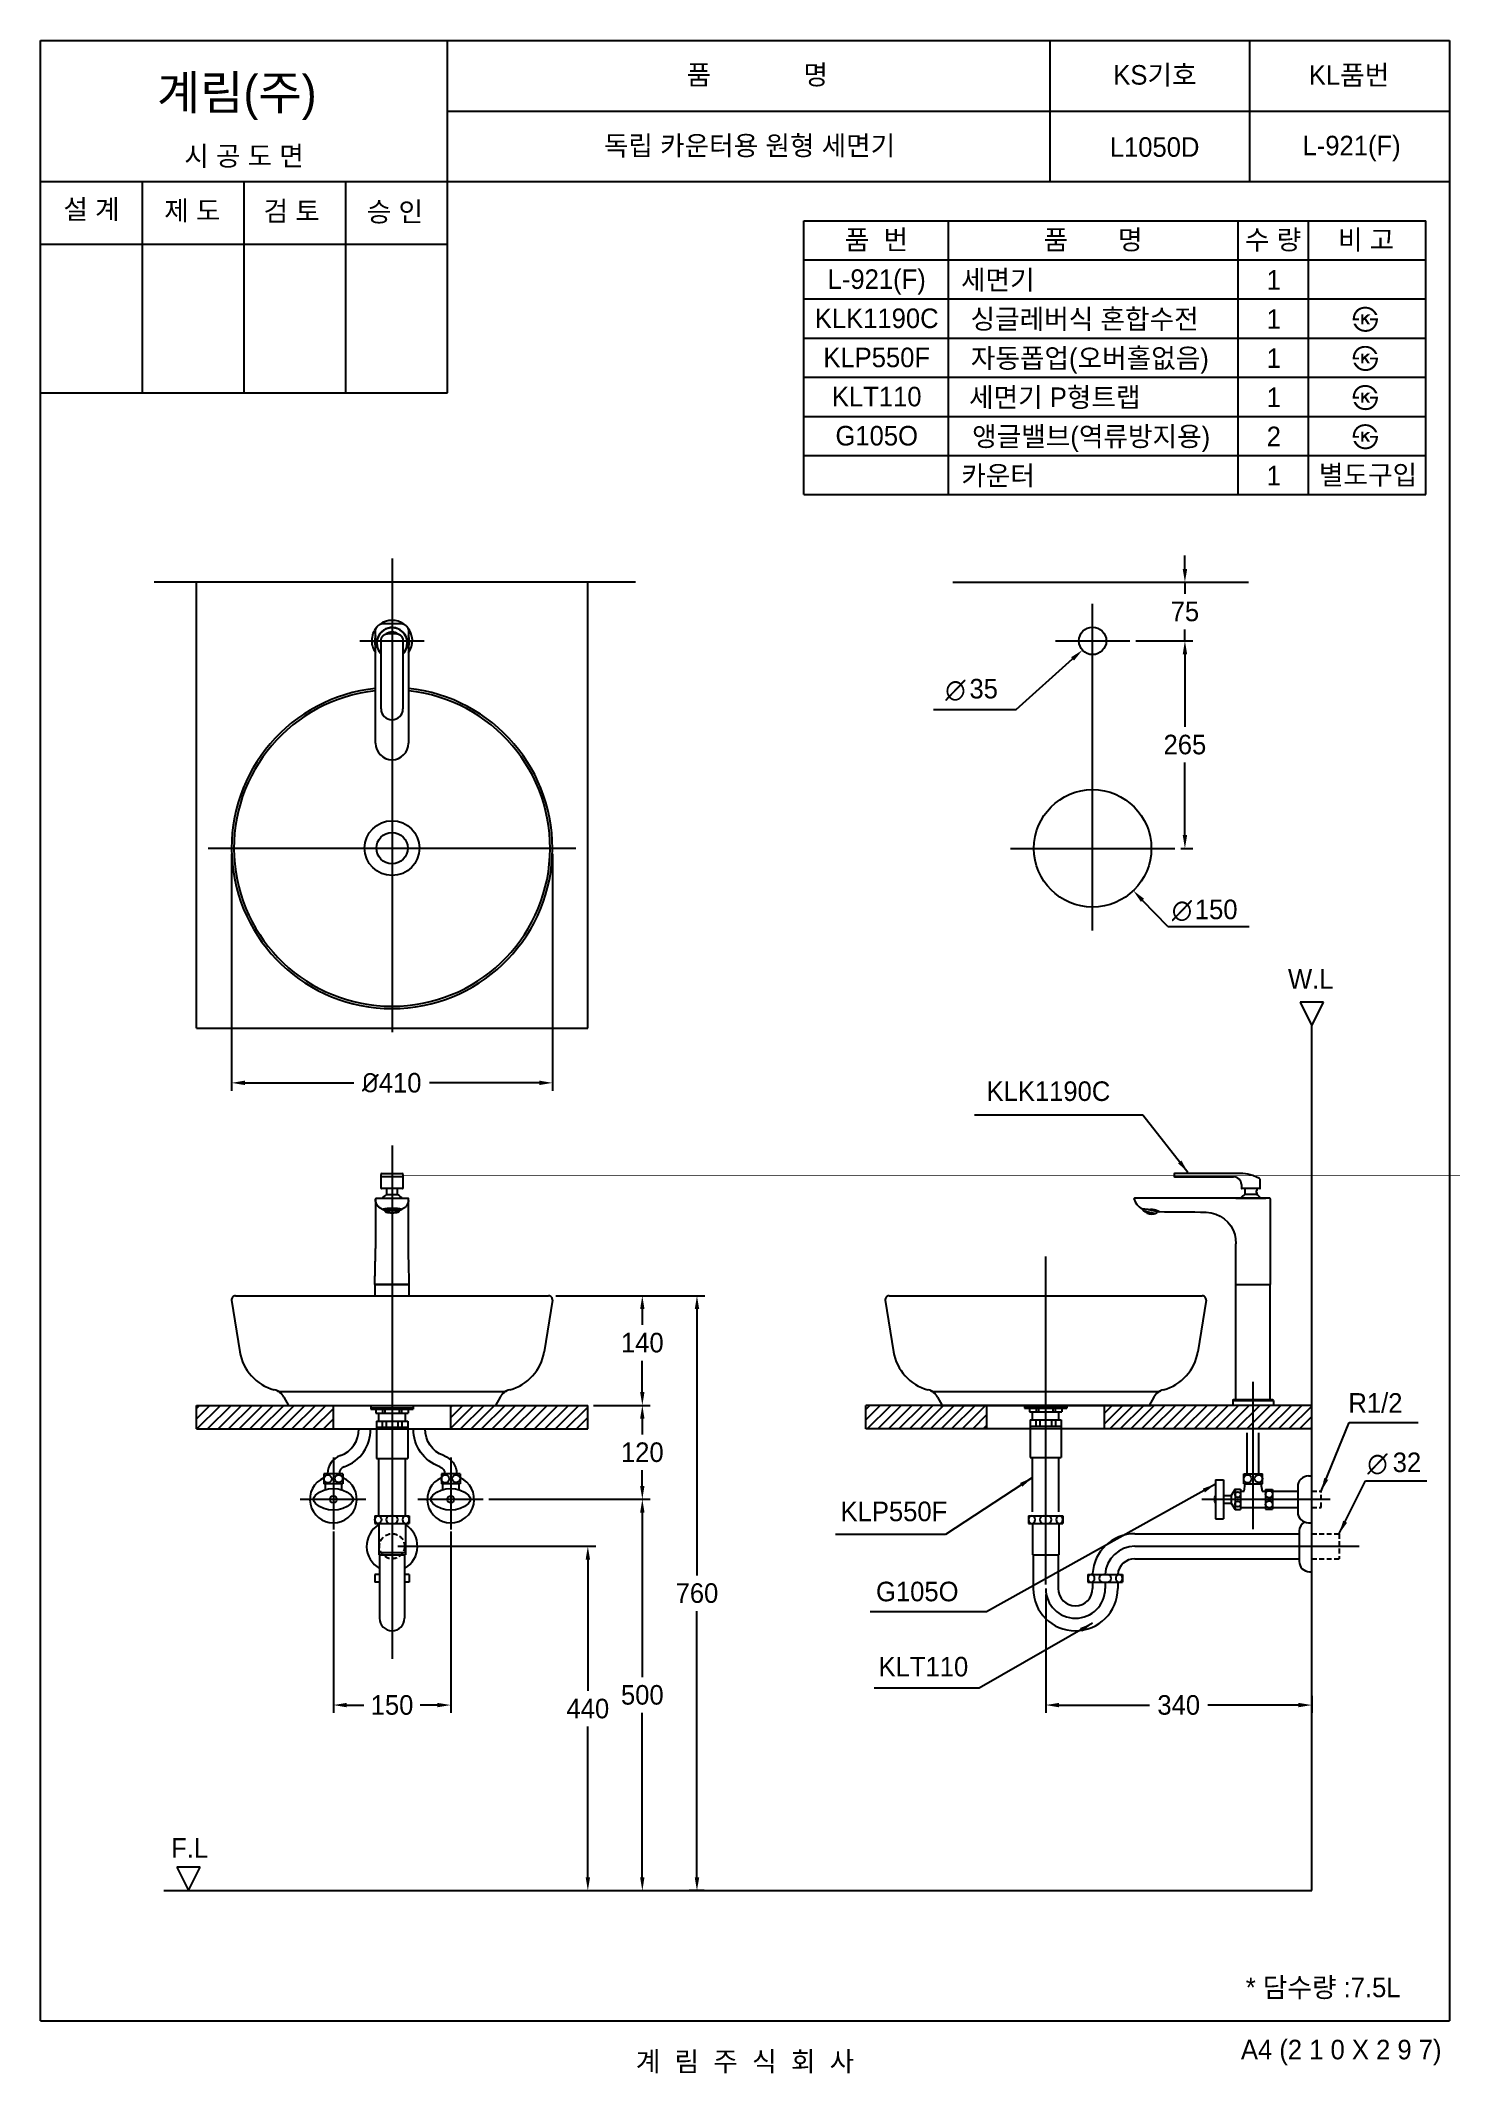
# Model space of a CAD drawing. Header units: millimetres. Extents: x 0 to 1800, y -67 to 2530.
import ezdxf
from ezdxf.enums import TextEntityAlignment as Align
from ezdxf.lldxf.tags import DXFTag

# ---------------------------------------------------------------- set-up
doc = ezdxf.new("R2010")
doc.units = ezdxf.units.MM
doc.linetypes.add('DASHED2', pattern=[9.525, 6.35, -3.175])
for name, color, linetype in [('TEXT', 7, 'Continuous'), ('내부선 및 부속', 4, 'Continuous'), ('도각라인', 255, 'Continuous'), ('외형선', 3, 'Continuous'), ('점선', 6, 'DASHED2'), ('중심선', 1, 'DASHED'), ('치수선', 7, 'Continuous')]:
    doc.layers.add(name, color=color, linetype=linetype)
doc.styles.add('140911', font='HBATANG.TTF')
doc.styles.add('____', font='')
doc.styles.add('타이틀', font='H2GTRM.TTF', dxfattribs={"height": 25})
doc.styles.get('____').set_extended_font_data('굴림')
tags = doc.linetypes.add('DASHDOT', pattern=[70, 31, -13, 13, -13]).pattern_tags.tags
tags[10:11] = [DXFTag(74, 4), DXFTag(75, 0), DXFTag(340, '0'), DXFTag(46, 0.0), DXFTag(50, 0.0), DXFTag(44, 0.0), DXFTag(45, 0.0)]
tags[8:9] = [DXFTag(74, 4), DXFTag(75, 0), DXFTag(340, '0'), DXFTag(46, 0.0), DXFTag(50, 0.0), DXFTag(44, 0.0), DXFTag(45, 0.0)]
tags[6:7] = [DXFTag(74, 4), DXFTag(75, 0), DXFTag(340, '0'), DXFTag(46, 0.0), DXFTag(50, 0.0), DXFTag(44, 0.0), DXFTag(45, 0.0)]
tags[4:5] = [DXFTag(74, 4), DXFTag(75, 0), DXFTag(340, '0'), DXFTag(46, 0.0), DXFTag(50, 0.0), DXFTag(44, 0.0), DXFTag(45, 0.0)]
tags = doc.linetypes.add('DASHED', pattern=[25.72, 12.86, -12.86]).pattern_tags.tags
tags[6:7] = [DXFTag(74, 4), DXFTag(75, 0), DXFTag(340, '0'), DXFTag(46, 0.0), DXFTag(50, 0.0), DXFTag(44, 0.0), DXFTag(45, 0.0)]
tags[4:5] = [DXFTag(74, 4), DXFTag(75, 0), DXFTag(340, '0'), DXFTag(46, 0.0), DXFTag(50, 0.0), DXFTag(44, 0.0), DXFTag(45, 0.0)]
doc.dimstyles.new('MSADIM', dxfattribs={"dimtxt": 33, "dimasz": 17, "dimexe": 10, "dimexo": 7.5, "dimgap": 10, "dimtad": 0, "dimtih": 1, "dimtoh": 1, "dimdec": 0, "dimzin": 1, "dimdsep": 46, "dimtxsty": '____', "dimcen": 11.25, "dimadec": 0, "dimazin": 0, "dimtfac": 1, "dimtdec": 0, "dimtix": 1, "dimtmove": 0, "dimatfit": 3, "dimfxl": 1, "dimtolj": 1, "dimtzin": 1, "dimarcsym": 0})
pattern_1 = [(45, (-1244.055, 6546.263), (-6.735192, 6.735192), [])]
pattern_2 = [(45, (-1263.145, 6546.263), (-6.735192, 6.735192), [])]

msp = doc.modelspace()

# ---------------------------------------------------------------- texts
at = {"layer": 'TEXT', "style": '타이틀'}
for s, p in [('품             명', (915.7, 2486.4)), ('KS기호', (1423.8, 2486.3)), ('KL품번', (1671.8, 2486.1)), ('시 공 도 면', (259.9, 2382.7)), ('독립 카운터용 원형 세면기', (905.8, 2396)), ('L1050D', (1423.4, 2394.1)), ('L-921(F)', (1675.1, 2396)), ('설 계', (65, 2314.6)), ('제 도', (193.8, 2312.9)), ('검 토', (320.8, 2312.3)), ('승 인', (452.7, 2311.4)), ('품  번', (1067.9, 2275.7)), ('품       명', (1344.8, 2275.7)), ('수 량', (1574.8, 2275.7)), ('비 고', (1693.6, 2275.7)), ('L-921(F)', (1068.3, 2225.3)), ('세면기', (1223, 2224.4)), ('1', (1575.7, 2224.4)), ('KLK1190C', (1068.3, 2175.3)), ('싱글레버식 혼합수전', (1333.9, 2174.4)), ('1', (1575.7, 2174.4)), ('KLP550F', (1068.3, 2125.3)), ('자동폽업(오버홀없음)', (1340.6, 2124.4)), ('1', (1575.7, 2124.4)), ('KLT110', (1068.3, 2075.3)), ('세면기 P형트랩', (1295.8, 2074.4)), ('1', (1575.7, 2074.4)), ('G105O', (1068.3, 2025.3)), ('앵글밸브(역류방지용)', (1342.3, 2024.4)), ('2', (1575.7, 2024.4)), ('카운터', (1223.4, 1974.4)), ('1', (1575.7, 1974.4)), ('별도구입', (1696.1, 1975.2)), ('* 담수량 :7.5L ', (1643.3, 42.9)), ('계  림  주  식  회  사', (900, -51.7))]:
    msp.add_text(s, height=25, dxfattribs=at).set_placement(p, align=Align.MIDDLE_CENTER)
msp.add_text('계림(주)', height=44, dxfattribs=at).set_placement((148.7, 2441.8))
for s, p in [('W.L', (1622.9, 1331.3)), ('F.L', (190.4, 221.1))]:
    msp.add_text(s, height=25, dxfattribs=at).set_placement(p, align=Align.MIDDLE)
msp.add_text('A4 (2 1 0 X 2 9 7)', height=25, dxfattribs=at).set_placement((1790, -36.5), align=Align.MIDDLE_RIGHT)
at = {"layer": 'TEXT', "char_height": 25, "width": 380.447, "attachment_point": 1, "line_spacing_factor": 0.963855, "style": '타이틀'}
for s, insert in [('\\A1;KLK1190C', (1208.6, 1200.4)), ('\\A1;KLP550F', (1022.1, 663.5)), ('\\A1;G105O', (1067.4, 561.2)), ('\\A1;KLT110', (1070.7, 465.2))]:
    msp.add_mtext(s, dxfattribs=dict(at, insert=insert))
at = {"layer": '치수선'}
for s, style, p in [('35', '타이틀', (1186.8, 1689.6)), ('∅', '140911', (1155.9, 1688.1)), ('∅', '140911', (1445.4, 1406.6)), ('150', '타이틀', (1474.8, 1407.6)), ('∅', '140911', (1695.2, 699.7)), ('32', '타이틀', (1727.6, 701.2))]:
    msp.add_text(s, height=25, dxfattribs=dict(at, style=style)).set_placement(p)
at = {"layer": '치수선', "insert": (1671, 802.1), "char_height": 25, "width": 380.447, "attachment_point": 1, "line_spacing_factor": 0.963855, "style": '타이틀'}
msp.add_mtext('\\A1;R1/2', dxfattribs=at)

# ---------------------------------------------------------------- blocks, each defined once
blk = doc.blocks.new('*D1')
at = {"layer": '치수선', "color": 0, "linetype": 'Continuous', "lineweight": -2, "transparency": 16777216}
for p, q in [((658.5, 926.5), (778.8, 926.5)), ((768.8, 909.5), (768.8, 889.3)), ((768.8, 803.5), (768.8, 843.6)), ((706.5, 786.5), (778.8, 786.5))]:
    blk.add_line(p, q, dxfattribs=at)
at = {"layer": '치수선', "color": 0, "linetype": 'Continuous', "transparency": 16777216}
for points in [[(766, 909.5), (771.6, 909.5), (768.8, 926.5)], [(766, 803.5), (771.6, 803.5), (768.8, 786.5)]]:
    blk.add_solid(points, dxfattribs=at)
at = {"layer": '치수선', "color": 0, "linetype": 'Continuous', "transparency": 16777216, "insert": (768.8, 866.5), "char_height": 25, "attachment_point": 5, "style": '____'}
blk.add_mtext('\\A1;140', dxfattribs=at)
blk = doc.blocks.new('*D2')
at = {"layer": '치수선', "color": 0, "linetype": 'Continuous', "lineweight": -2, "transparency": 16777216}
for p, q in [((706.5, 786.5), (778.8, 786.5)), ((768.8, 769.5), (768.8, 749.3)), ((768.8, 683.5), (768.8, 703.6)), ((572.8, 666.5), (778.8, 666.5))]:
    blk.add_line(p, q, dxfattribs=at)
at = {"layer": '치수선', "color": 0, "linetype": 'Continuous', "transparency": 16777216}
for points in [[(766, 769.5), (771.6, 769.5), (768.8, 786.5)], [(766, 683.5), (771.6, 683.5), (768.8, 666.5)]]:
    blk.add_solid(points, dxfattribs=at)
at = {"layer": '치수선', "color": 0, "linetype": 'Continuous', "transparency": 16777216, "insert": (768.8, 726.5), "char_height": 25, "attachment_point": 5, "style": '____'}
blk.add_mtext('\\A1;120', dxfattribs=at)
blk = doc.blocks.new('*D3')
at = {"layer": '치수선', "color": 0, "linetype": 'Continuous', "lineweight": -2, "transparency": 16777216}
for p, q in [((572.8, 666.5), (778.8, 666.5)), ((768.8, 649.5), (768.8, 439.3)), ((768.8, 183.5), (768.8, 393.6)), ((767.1, 166.5), (778.8, 166.5))]:
    blk.add_line(p, q, dxfattribs=at)
at = {"layer": '치수선', "color": 0, "linetype": 'Continuous', "transparency": 16777216}
for points in [[(766, 649.5), (771.6, 649.5), (768.8, 666.5)], [(766, 183.5), (771.6, 183.5), (768.8, 166.5)]]:
    blk.add_solid(points, dxfattribs=at)
at = {"layer": '치수선', "color": 0, "linetype": 'Continuous', "transparency": 16777216, "insert": (768.8, 416.5), "char_height": 25, "attachment_point": 5, "style": '____'}
blk.add_mtext('\\A1;500', dxfattribs=at)
blk = doc.blocks.new('*D4')
at = {"layer": '치수선', "color": 0, "linetype": 'Continuous', "lineweight": -2, "transparency": 16777216}
for p, q in [((658.5, 926.5), (848.6, 926.5)), ((838.6, 909.5), (838.6, 569.3)), ((838.6, 183.5), (838.6, 523.6)), ((847.8, 166.5), (828.6, 166.5))]:
    blk.add_line(p, q, dxfattribs=at)
at = {"layer": '치수선', "color": 0, "linetype": 'Continuous', "transparency": 16777216}
for points in [[(835.8, 909.5), (841.5, 909.5), (838.6, 926.5)], [(835.8, 183.5), (841.5, 183.5), (838.6, 166.5)]]:
    blk.add_solid(points, dxfattribs=at)
at = {"layer": '치수선', "color": 0, "linetype": 'Continuous', "transparency": 16777216, "insert": (838.6, 546.5), "char_height": 25, "attachment_point": 5, "style": '____'}
blk.add_mtext('\\A1;760', dxfattribs=at)
blk = doc.blocks.new('*D5')
at = {"layer": '치수선', "color": 0, "linetype": 'Continuous', "lineweight": -2, "transparency": 16777216}
for p, q in [((456.5, 606.5), (709.2, 606.5)), ((699.2, 589.5), (699.2, 421.8)), ((699.2, 183.5), (699.2, 376.1)), ((628.7, 166.5), (709.2, 166.5))]:
    blk.add_line(p, q, dxfattribs=at)
at = {"layer": '치수선', "color": 0, "linetype": 'Continuous', "transparency": 16777216}
for points in [[(696.4, 589.5), (702, 589.5), (699.2, 606.5)], [(696.4, 183.5), (702, 183.5), (699.2, 166.5)]]:
    blk.add_solid(points, dxfattribs=at)
at = {"layer": '치수선', "color": 0, "linetype": 'Continuous', "transparency": 16777216, "insert": (699.2, 399), "char_height": 25, "attachment_point": 5, "style": '____'}
blk.add_mtext('\\A1;440', dxfattribs=at)
blk = doc.blocks.new('*D6')
at = {"layer": '치수선', "color": 0, "linetype": 'Continuous', "lineweight": -2, "transparency": 16777216}
for p, q in [((374, 625.4), (374, 393.6)), ((524, 625.4), (524, 393.6)), ((391, 403.6), (413, 403.6)), ((507, 403.6), (484.9, 403.6))]:
    blk.add_line(p, q, dxfattribs=at)
at = {"layer": '치수선', "color": 0, "linetype": 'Continuous', "transparency": 16777216}
for points in [[(391, 406.4), (391, 400.8), (374, 403.6)], [(507, 406.4), (507, 400.8), (524, 403.6)]]:
    blk.add_solid(points, dxfattribs=at)
at = {"layer": '치수선', "color": 0, "linetype": 'Continuous', "transparency": 16777216, "insert": (449, 403.6), "char_height": 25, "attachment_point": 5, "style": '____'}
blk.add_mtext('\\A1;150', dxfattribs=at)
blk = doc.blocks.new('*D7')
at = {"layer": '치수선', "color": 0, "linetype": 'Continuous', "lineweight": -2, "transparency": 16777216}
for p, q in [((1284.2, 545), (1284.2, 393.6)), ((1301.2, 403.6), (1416.9, 403.6)), ((1607.2, 403.6), (1491.5, 403.6)), ((1624.2, 415.4), (1624.2, 393.6))]:
    blk.add_line(p, q, dxfattribs=at)
at = {"layer": '치수선', "color": 0, "linetype": 'Continuous', "transparency": 16777216}
for points in [[(1301.2, 406.4), (1301.2, 400.8), (1284.2, 403.6)], [(1607.2, 406.4), (1607.2, 400.8), (1624.2, 403.6)]]:
    blk.add_solid(points, dxfattribs=at)
at = {"layer": '치수선', "color": 0, "linetype": 'Continuous', "transparency": 16777216, "insert": (1454.2, 403.6), "char_height": 25, "attachment_point": 5, "style": '____'}
blk.add_mtext('\\A1;340', dxfattribs=at)
blk = doc.blocks.new('*D8')
at = {"layer": '치수선', "color": 0, "linetype": 'Continuous', "lineweight": -2, "transparency": 16777216}
for p, q in [((244, 1490.9), (244, 1188.5)), ((654, 1490.9), (654, 1188.5)), ((261, 1198.5), (400.2, 1198.5)), ((637, 1198.5), (496.9, 1198.5))]:
    blk.add_line(p, q, dxfattribs=at)
at = {"layer": '치수선', "color": 0, "linetype": 'Continuous', "transparency": 16777216}
for points in [[(261, 1201.4), (261, 1195.7), (244, 1198.5)], [(637, 1201.4), (637, 1195.7), (654, 1198.5)]]:
    blk.add_solid(points, dxfattribs=at)
at = {"layer": '치수선', "color": 0, "linetype": 'Continuous', "transparency": 16777216, "insert": (448.5, 1198.5), "char_height": 25, "attachment_point": 5, "style": '____'}
blk.add_mtext('\\A1;{\\fISOCPEUR|b0|i0|c0|p34;%%C}410', dxfattribs=at)
blk = doc.blocks.new('*D9')
at = {"layer": '치수선', "color": 0, "linetype": 'Continuous', "lineweight": -2, "transparency": 16777216}
for p, q in [((1462.1, 1855.1), (1462.1, 1872.1)), ((1452.9, 1838.1), (1472.1, 1838.1)), ((1462.1, 1838.1), (1462.1, 1823.4)), ((1462.1, 1763.1), (1462.1, 1777.7)), ((1399.2, 1763.1), (1472.1, 1763.1)), ((1462.1, 1746.1), (1462.1, 1729.1))]:
    blk.add_line(p, q, dxfattribs=at)
at = {"layer": '치수선', "color": 0, "linetype": 'Continuous', "transparency": 16777216}
for points in [[(1459.3, 1855.1), (1465, 1855.1), (1462.1, 1838.1)], [(1459.3, 1746.1), (1465, 1746.1), (1462.1, 1763.1)]]:
    blk.add_solid(points, dxfattribs=at)
at = {"layer": '치수선', "color": 0, "linetype": 'Continuous', "transparency": 16777216, "insert": (1462.1, 1800.6), "char_height": 25, "attachment_point": 5, "style": '____'}
blk.add_mtext('\\A1;75', dxfattribs=at)
blk = doc.blocks.new('*D10')
at = {"layer": '치수선', "color": 0, "linetype": 'Continuous', "lineweight": -2, "transparency": 16777216}
for p, q in [((1406.7, 1763.1), (1472.1, 1763.1)), ((1462.1, 1746.1), (1462.1, 1653.4)), ((1462.1, 1515.1), (1462.1, 1607.7)), ((1456.7, 1498.1), (1472.1, 1498.1))]:
    blk.add_line(p, q, dxfattribs=at)
at = {"layer": '치수선', "color": 0, "linetype": 'Continuous', "transparency": 16777216}
for points in [[(1459.3, 1746.1), (1465, 1746.1), (1462.1, 1763.1)], [(1459.3, 1515.1), (1465, 1515.1), (1462.1, 1498.1)]]:
    blk.add_solid(points, dxfattribs=at)
at = {"layer": '치수선', "color": 0, "linetype": 'Continuous', "transparency": 16777216, "insert": (1462.1, 1630.6), "char_height": 25, "attachment_point": 5, "style": '____'}
blk.add_mtext('\\A1;265', dxfattribs=at)

# ---------------------------------------------------------------- dimensions: what is measured, and where the dimension line sits
at = {"layer": '치수선', "linetype": 'Continuous'}
for base, p1, p2, picture, middle in [((1462.1, 1838.1), (1391.7, 1763.1), (1445.4, 1838.1), '*D9', (1462.1, 1800.6)), ((768.8, 786.5), (651, 926.5), (699, 786.5), '*D1', (768.8, 866.5)), ((838.6, 166.5), (651, 926.5), (855.3, 166.5), '*D4', (838.6, 546.5)), ((699.2, 166.5), (449, 606.5), (621.2, 166.5), '*D5', (699.2, 399))]:
    dim = msp.add_linear_dim(base=base, p1=p1, p2=p2, angle=90, dimstyle='MSADIM', override={"dimtxt": 25}, dxfattribs=at)
    dim.commit()
    dim.dimension.update_dxf_attribs({"geometry": picture, "text_midpoint": middle, "dimtype": 160})
for base, p1, p2, picture, middle in [((1462.1, 1763.1), (1449.2, 1498.1), (1399.2, 1763.1), '*D10', (1462.1, 1630.6)), ((768.8, 666.5), (699, 786.5), (565.3, 666.5), '*D2', (768.8, 726.5)), ((768.8, 166.5), (565.3, 666.5), (759.6, 166.5), '*D3', (768.8, 416.5))]:
    dim = msp.add_linear_dim(base=base, p1=p1, p2=p2, angle=90, dimstyle='MSADIM', override={"dimtxt": 25}, dxfattribs=at)
    dim.commit()
    dim.dimension.update_dxf_attribs({"geometry": picture, "text_midpoint": middle})
dim = msp.add_linear_dim(base=(654, 1198.5), p1=(244, 1498.4), p2=(654, 1498.4), text='{\\fISOCPEUR|b0|i0|c0|p34;%%C}410', dimstyle='MSADIM', override={"dimtxt": 25}, dxfattribs=at)
dim.commit()
dim.dimension.update_dxf_attribs({"geometry": '*D8', "text_midpoint": (448.5, 1198.5), "dimtype": 160})
dim = msp.add_linear_dim(base=(524, 403.6), p1=(374, 632.9), p2=(524, 632.9), dimstyle='MSADIM', override={"dimtxt": 25}, dxfattribs=at)
dim.commit()
dim.dimension.update_dxf_attribs({"geometry": '*D6', "text_midpoint": (449, 403.6), "dimtype": 160})
dim = msp.add_linear_dim(base=(1624.2, 403.6), p1=(1284.2, 552.5), p2=(1624.2, 422.9), dimstyle='MSADIM', override={"dimtxt": 25}, dxfattribs=at)
dim.commit()
dim.dimension.update_dxf_attribs({"geometry": '*D7', "text_midpoint": (1454.2, 403.6)})

# ---------------------------------------------------------------- hatches: boundary and pattern name
at = {"layer": 'TEXT'}
for points in [[(1676.6, 2172.8), (1676.6, 2173.2), (1676.6, 2173.6), (1676.5, 2174), (1676.6, 2174.4), (1676.6, 2174.8), (1676.6, 2175.2), (1676.6, 2175.6), (1676.7, 2176), (1676.7, 2176.4), (1676.8, 2176.8), (1676.8, 2177.2), (1676.9, 2177.6), (1677, 2178), (1677.1, 2178.4), (1677.2, 2178.8), (1677.3, 2179.1), (1677.4, 2179.5), (1677.5, 2179.9), (1677.7, 2180.3), (1677.8, 2180.6), (1678, 2181), (1678.1, 2181.4), (1678.3, 2181.7), (1678.5, 2182.1), (1678.7, 2182.4), (1678.9, 2182.7), (1679.1, 2183.1), (1679.3, 2183.4), (1679.5, 2183.7), (1679.7, 2184), (1680, 2184.3), (1680.5, 2184.9), (1680.8, 2185.2), (1681, 2185.5), (1681.3, 2185.8), (1681.6, 2186.1), (1681.9, 2186.4), (1682.2, 2186.6), (1682.5, 2186.9), (1682.8, 2187.1), (1683.2, 2187.4), (1683.5, 2187.6), (1683.8, 2187.8), (1684.2, 2188), (1684.5, 2188.2), (1684.9, 2188.4), (1685.2, 2188.6), (1685.7, 2188.7), (1686.1, 2188.9), (1686.5, 2189.1), (1686.9, 2189.2), (1687.3, 2189.4), (1687.8, 2189.5), (1688.2, 2189.6), (1688.6, 2189.7), (1689.1, 2189.8), (1689.5, 2189.9), (1690, 2189.9), (1690.5, 2190), (1691, 2190), (1691.4, 2190.1), (1691.9, 2190.1), (1692.4, 2190.1), (1693.2, 2190.1), (1693.6, 2190.1), (1693.9, 2190), (1694.3, 2190), (1694.7, 2190), (1695, 2189.9), (1695.4, 2189.9), (1695.7, 2189.8), (1696.1, 2189.7), (1696.4, 2189.7), (1696.8, 2189.6), (1697.1, 2189.5), (1697.4, 2189.4), (1697.8, 2189.3), (1698.1, 2189.2), (1698.4, 2189.1), (1698.7, 2189), (1699, 2188.9), (1699.4, 2188.7), (1699.7, 2188.6), (1700, 2188.5), (1700.3, 2188.3), (1700.6, 2188.2), (1700.8, 2188), (1701.1, 2187.8), (1701.4, 2187.7), (1701.7, 2187.5), (1702, 2187.3), (1702.2, 2187.1), (1702.5, 2186.9), (1702.8, 2186.7), (1703.2, 2186.4), (1703.6, 2186), (1704, 2185.6), (1704.4, 2185.2), (1704.8, 2184.8), (1705.1, 2184.4), (1705.5, 2184), (1705.8, 2183.6), (1706.1, 2183.1), (1706.4, 2182.6), (1706.7, 2182.2), (1707, 2181.7), (1707.3, 2181.1), (1707.5, 2180.6), (1707.8, 2180.1), (1708, 2179.5), (1708, 2179.5), (1704.9, 2179.5), (1704.9, 2179.5), (1704.8, 2179.7), (1704.8, 2179.9), (1704.7, 2180.1), (1704.6, 2180.2), (1704.6, 2180.4), (1704.5, 2180.6), (1704.4, 2180.7), (1704.3, 2180.9), (1704.2, 2181.1), (1704.1, 2181.2), (1704, 2181.4), (1703.9, 2181.6), (1703.8, 2181.7), (1703.7, 2181.9), (1703.6, 2182.1), (1703.5, 2182.2), (1703.3, 2182.4), (1703.2, 2182.6), (1702.9, 2182.9), (1702.7, 2183.2), (1702.4, 2183.5), (1702.1, 2183.8), (1701.7, 2184.1), (1701.4, 2184.4), (1701, 2184.7), (1700.8, 2184.9), (1700.6, 2185.1), (1700.3, 2185.2), (1700.1, 2185.4), (1699.9, 2185.5), (1699.6, 2185.7), (1699.4, 2185.8), (1699.1, 2186), (1698.9, 2186.1), (1698.6, 2186.2), (1698.4, 2186.4), (1698.1, 2186.5), (1697.9, 2186.6), (1697.6, 2186.7), (1697.4, 2186.8), (1697.1, 2186.9), (1696.8, 2187), (1696.6, 2187), (1696.3, 2187.1), (1696.1, 2187.2), (1695.8, 2187.3), (1695.5, 2187.3), (1695.2, 2187.4), (1695, 2187.4), (1694.7, 2187.5), (1694.4, 2187.5), (1694.1, 2187.5), (1693.8, 2187.6), (1693.6, 2187.6), (1693.3, 2187.6), (1693, 2187.6), (1692.7, 2187.6), (1692.3, 2187.6), (1692, 2187.6), (1691.7, 2187.6), (1691.3, 2187.5), (1691, 2187.5), (1690.7, 2187.5), (1690.3, 2187.4), (1690, 2187.4), (1689.7, 2187.3), (1689.4, 2187.3), (1689.1, 2187.2), (1688.8, 2187.1), (1688.5, 2187), (1688.2, 2187), (1687.9, 2186.9), (1687.6, 2186.8), (1687.3, 2186.7), (1687, 2186.5), (1686.7, 2186.4), (1686.5, 2186.3), (1686.2, 2186.2), (1685.9, 2186), (1685.6, 2185.9), (1685.4, 2185.7), (1685.1, 2185.6), (1684.9, 2185.4), (1684.6, 2185.2), (1684.4, 2185), (1684.1, 2184.9), (1683.9, 2184.7), (1683.7, 2184.5), (1683.4, 2184.3), (1683.2, 2184), (1683, 2183.8), (1682.7, 2183.6), (1682.5, 2183.4), (1682.3, 2183.1), (1682.1, 2182.9), (1681.9, 2182.6), (1681.7, 2182.4), (1681.6, 2182.1), (1681.4, 2181.9), (1681.2, 2181.6), (1681.1, 2181.4), (1680.9, 2181.1), (1680.8, 2180.8), (1680.6, 2180.5), (1680.5, 2180.3), (1680.4, 2180), (1680.3, 2179.7), (1680.2, 2179.4), (1680, 2179.1), (1680, 2178.8), (1679.9, 2178.5), (1679.8, 2178.2), (1679.7, 2177.8), (1679.6, 2177.5), (1679.6, 2177.2), (1679.5, 2176.9), (1679.5, 2176.5), (1679.4, 2176.2), (1679.4, 2175.8), (1679.4, 2175.5), (1679.3, 2175.1), (1679.3, 2175.1), (1684.5, 2175.1), (1684.5, 2175.1), (1684.5, 2175.1), (1684.5, 2172.8), (1684.5, 2172.8), (1684.5, 2172.8), (1676.6, 2172.8)], [(1708.7, 2175.1), (1708.8, 2174.7), (1708.7, 2174.3), (1708.7, 2173.8), (1708.7, 2173.4), (1708.7, 2173), (1708.6, 2172.5), (1708.6, 2172.1), (1708.5, 2171.7), (1708.5, 2171.3), (1708.4, 2170.9), (1708.3, 2170.4), (1708.2, 2170), (1708.1, 2169.6), (1708, 2169.2), (1707.8, 2168.8), (1707.7, 2168.4), (1707.6, 2168), (1707.4, 2167.6), (1707.3, 2167.3), (1707.1, 2166.9), (1706.9, 2166.5), (1706.7, 2166.2), (1706.6, 2165.8), (1706.4, 2165.5), (1706.2, 2165.1), (1705.9, 2164.8), (1705.7, 2164.5), (1705.5, 2164.2), (1705.3, 2163.8), (1705, 2163.5), (1704.8, 2163.2), (1704.5, 2162.9), (1704.2, 2162.6), (1704, 2162.4), (1703.7, 2162.1), (1703.4, 2161.8), (1703.1, 2161.6), (1702.8, 2161.3), (1702.5, 2161.1), (1702.2, 2160.8), (1701.9, 2160.6), (1701.6, 2160.4), (1701.2, 2160.2), (1700.9, 2160), (1700.6, 2159.8), (1700.2, 2159.6), (1699.9, 2159.4), (1699.5, 2159.3), (1699.2, 2159.1), (1698.8, 2159), (1698.4, 2158.8), (1698, 2158.7), (1697.7, 2158.6), (1697.3, 2158.5), (1696.9, 2158.4), (1696.5, 2158.3), (1696.1, 2158.2), (1695.7, 2158.1), (1695.3, 2158.1), (1694.9, 2158), (1694.5, 2158), (1694.1, 2158), (1693.7, 2157.9), (1693.3, 2157.9), (1692.6, 2157.9), (1692, 2158), (1691.3, 2158), (1690.7, 2158.1), (1690.1, 2158.2), (1689.8, 2158.2), (1689.5, 2158.3), (1689.2, 2158.3), (1688.9, 2158.4), (1688.6, 2158.5), (1688.3, 2158.6), (1688, 2158.6), (1687.7, 2158.7), (1687.4, 2158.8), (1687.1, 2158.9), (1686.8, 2159), (1686.6, 2159.1), (1686.3, 2159.2), (1686, 2159.4), (1685.7, 2159.5), (1685.5, 2159.6), (1685.2, 2159.7), (1684.9, 2159.9), (1684.7, 2160), (1684.4, 2160.2), (1684.1, 2160.3), (1683.6, 2160.7), (1683.4, 2160.8), (1683.1, 2161), (1682.8, 2161.2), (1682.6, 2161.4), (1682.4, 2161.6), (1682.1, 2161.8), (1681.9, 2162), (1681.6, 2162.2), (1681.4, 2162.5), (1681.2, 2162.7), (1681, 2162.9), (1680.8, 2163.1), (1680.5, 2163.4), (1680.3, 2163.6), (1680.1, 2163.9), (1679.9, 2164.1), (1679.7, 2164.4), (1679.6, 2164.6), (1679.4, 2164.9), (1679.2, 2165.2), (1679, 2165.5), (1678.8, 2165.7), (1678.7, 2166), (1678.5, 2166.3), (1678.3, 2166.6), (1678.2, 2166.9), (1678, 2167.2), (1677.8, 2167.8), (1677.5, 2168.5), (1677.5, 2168.5), (1680.4, 2168.5), (1680.4, 2168.5), (1680.7, 2168.1), (1680.9, 2167.6), (1681.1, 2167.2), (1681.4, 2166.9), (1681.6, 2166.5), (1681.9, 2166.1), (1682.1, 2165.8), (1682.4, 2165.4), (1682.7, 2165.1), (1682.9, 2164.8), (1683.2, 2164.5), (1683.5, 2164.2), (1683.8, 2163.9), (1684.1, 2163.6), (1684.4, 2163.3), (1684.7, 2163.1), (1684.9, 2162.9), (1685.2, 2162.7), (1685.4, 2162.6), (1685.6, 2162.4), (1685.9, 2162.3), (1686.1, 2162.1), (1686.3, 2162), (1686.6, 2161.9), (1686.8, 2161.7), (1687.1, 2161.6), (1687.3, 2161.5), (1687.6, 2161.4), (1687.9, 2161.3), (1688.1, 2161.2), (1688.4, 2161.1), (1688.7, 2161), (1688.9, 2161), (1689.2, 2160.9), (1689.5, 2160.8), (1689.8, 2160.8), (1690, 2160.7), (1690.3, 2160.7), (1690.6, 2160.6), (1690.9, 2160.6), (1691.2, 2160.6), (1691.5, 2160.5), (1691.8, 2160.5), (1692.1, 2160.5), (1692.4, 2160.5), (1692.7, 2160.5), (1693, 2160.5), (1693.9, 2160.5), (1694.1, 2160.6), (1694.4, 2160.6), (1694.7, 2160.6), (1694.9, 2160.6), (1695.2, 2160.7), (1695.5, 2160.7), (1695.7, 2160.8), (1696, 2160.8), (1696.3, 2160.9), (1696.5, 2160.9), (1696.8, 2161), (1697, 2161.1), (1697.3, 2161.2), (1697.5, 2161.2), (1697.8, 2161.3), (1698, 2161.4), (1698.3, 2161.5), (1698.5, 2161.6), (1698.8, 2161.8), (1699, 2161.9), (1699.2, 2162), (1699.5, 2162.1), (1699.7, 2162.3), (1699.9, 2162.4), (1700.2, 2162.6), (1700.4, 2162.7), (1700.6, 2162.9), (1700.9, 2163), (1701.1, 2163.2), (1701.3, 2163.4), (1701.6, 2163.6), (1701.8, 2163.8), (1702, 2164), (1702.3, 2164.3), (1702.5, 2164.5), (1702.7, 2164.8), (1702.9, 2165), (1703.2, 2165.3), (1703.3, 2165.5), (1703.5, 2165.8), (1703.7, 2166), (1703.9, 2166.3), (1704.1, 2166.6), (1704.2, 2166.9), (1704.4, 2167.2), (1704.5, 2167.4), (1704.7, 2167.7), (1704.8, 2168), (1704.9, 2168.3), (1705.1, 2168.7), (1705.2, 2169), (1705.3, 2169.3), (1705.4, 2169.6), (1705.5, 2170), (1705.6, 2170.3), (1705.6, 2170.6), (1705.7, 2171), (1705.8, 2171.3), (1705.8, 2171.7), (1705.9, 2172.1), (1705.9, 2172.4), (1705.9, 2172.8), (1705.9, 2172.8), (1698.5, 2172.8), (1698.5, 2172.8), (1698.5, 2172.8), (1698.5, 2175.1), (1698.5, 2175.1), (1698.5, 2175.1), (1708.7, 2175.1)], [(1690.3, 2175.8), (1695.1, 2180.2), (1699, 2180.2), (1693.6, 2175.2), (1698.7, 2167.7), (1695.3, 2167.7), (1691.7, 2173.4), (1690.3, 2172.2), (1690.3, 2167.7), (1687.4, 2167.7), (1687.4, 2180.3), (1690.3, 2180.3)], [(1676.6, 2122.8), (1676.6, 2123.2), (1676.6, 2123.6), (1676.5, 2124), (1676.6, 2124.4), (1676.6, 2124.8), (1676.6, 2125.2), (1676.6, 2125.6), (1676.7, 2126), (1676.7, 2126.4), (1676.8, 2126.8), (1676.8, 2127.2), (1676.9, 2127.6), (1677, 2128), (1677.1, 2128.4), (1677.2, 2128.8), (1677.3, 2129.1), (1677.4, 2129.5), (1677.5, 2129.9), (1677.7, 2130.3), (1677.8, 2130.6), (1678, 2131), (1678.1, 2131.4), (1678.3, 2131.7), (1678.5, 2132.1), (1678.7, 2132.4), (1678.9, 2132.7), (1679.1, 2133.1), (1679.3, 2133.4), (1679.5, 2133.7), (1679.7, 2134), (1680, 2134.3), (1680.5, 2134.9), (1680.8, 2135.2), (1681, 2135.5), (1681.3, 2135.8), (1681.6, 2136.1), (1681.9, 2136.4), (1682.2, 2136.6), (1682.5, 2136.9), (1682.8, 2137.1), (1683.2, 2137.4), (1683.5, 2137.6), (1683.8, 2137.8), (1684.2, 2138), (1684.5, 2138.2), (1684.9, 2138.4), (1685.2, 2138.6), (1685.7, 2138.7), (1686.1, 2138.9), (1686.5, 2139.1), (1686.9, 2139.2), (1687.3, 2139.4), (1687.8, 2139.5), (1688.2, 2139.6), (1688.6, 2139.7), (1689.1, 2139.8), (1689.5, 2139.9), (1690, 2139.9), (1690.5, 2140), (1691, 2140), (1691.4, 2140.1), (1691.9, 2140.1), (1692.4, 2140.1), (1693.2, 2140.1), (1693.6, 2140.1), (1693.9, 2140), (1694.3, 2140), (1694.7, 2140), (1695, 2139.9), (1695.4, 2139.9), (1695.7, 2139.8), (1696.1, 2139.7), (1696.4, 2139.7), (1696.8, 2139.6), (1697.1, 2139.5), (1697.4, 2139.4), (1697.8, 2139.3), (1698.1, 2139.2), (1698.4, 2139.1), (1698.7, 2139), (1699, 2138.9), (1699.4, 2138.7), (1699.7, 2138.6), (1700, 2138.5), (1700.3, 2138.3), (1700.6, 2138.2), (1700.8, 2138), (1701.1, 2137.8), (1701.4, 2137.7), (1701.7, 2137.5), (1702, 2137.3), (1702.2, 2137.1), (1702.5, 2136.9), (1702.8, 2136.7), (1703.2, 2136.4), (1703.6, 2136), (1704, 2135.6), (1704.4, 2135.2), (1704.8, 2134.8), (1705.1, 2134.4), (1705.5, 2134), (1705.8, 2133.6), (1706.1, 2133.1), (1706.4, 2132.6), (1706.7, 2132.2), (1707, 2131.7), (1707.3, 2131.1), (1707.5, 2130.6), (1707.8, 2130.1), (1708, 2129.5), (1708, 2129.5), (1704.9, 2129.5), (1704.9, 2129.5), (1704.8, 2129.7), (1704.8, 2129.9), (1704.7, 2130.1), (1704.6, 2130.2), (1704.6, 2130.4), (1704.5, 2130.6), (1704.4, 2130.7), (1704.3, 2130.9), (1704.2, 2131.1), (1704.1, 2131.2), (1704, 2131.4), (1703.9, 2131.6), (1703.8, 2131.7), (1703.7, 2131.9), (1703.6, 2132.1), (1703.5, 2132.2), (1703.3, 2132.4), (1703.2, 2132.6), (1702.9, 2132.9), (1702.7, 2133.2), (1702.4, 2133.5), (1702.1, 2133.8), (1701.7, 2134.1), (1701.4, 2134.4), (1701, 2134.7), (1700.8, 2134.9), (1700.6, 2135.1), (1700.3, 2135.2), (1700.1, 2135.4), (1699.9, 2135.5), (1699.6, 2135.7), (1699.4, 2135.8), (1699.1, 2136), (1698.9, 2136.1), (1698.6, 2136.2), (1698.4, 2136.4), (1698.1, 2136.5), (1697.9, 2136.6), (1697.6, 2136.7), (1697.4, 2136.8), (1697.1, 2136.9), (1696.8, 2137), (1696.6, 2137), (1696.3, 2137.1), (1696.1, 2137.2), (1695.8, 2137.3), (1695.5, 2137.3), (1695.2, 2137.4), (1695, 2137.4), (1694.7, 2137.5), (1694.4, 2137.5), (1694.1, 2137.5), (1693.8, 2137.6), (1693.6, 2137.6), (1693.3, 2137.6), (1693, 2137.6), (1692.7, 2137.6), (1692.3, 2137.6), (1692, 2137.6), (1691.7, 2137.6), (1691.3, 2137.5), (1691, 2137.5), (1690.7, 2137.5), (1690.3, 2137.4), (1690, 2137.4), (1689.7, 2137.3), (1689.4, 2137.3), (1689.1, 2137.2), (1688.8, 2137.1), (1688.5, 2137), (1688.2, 2137), (1687.9, 2136.9), (1687.6, 2136.8), (1687.3, 2136.7), (1687, 2136.5), (1686.7, 2136.4), (1686.5, 2136.3), (1686.2, 2136.2), (1685.9, 2136), (1685.6, 2135.9), (1685.4, 2135.7), (1685.1, 2135.6), (1684.9, 2135.4), (1684.6, 2135.2), (1684.4, 2135), (1684.1, 2134.9), (1683.9, 2134.7), (1683.7, 2134.5), (1683.4, 2134.3), (1683.2, 2134), (1683, 2133.8), (1682.7, 2133.6), (1682.5, 2133.4), (1682.3, 2133.1), (1682.1, 2132.9), (1681.9, 2132.6), (1681.7, 2132.4), (1681.6, 2132.1), (1681.4, 2131.9), (1681.2, 2131.6), (1681.1, 2131.4), (1680.9, 2131.1), (1680.8, 2130.8), (1680.6, 2130.5), (1680.5, 2130.3), (1680.4, 2130), (1680.3, 2129.7), (1680.2, 2129.4), (1680, 2129.1), (1680, 2128.8), (1679.9, 2128.5), (1679.8, 2128.2), (1679.7, 2127.8), (1679.6, 2127.5), (1679.6, 2127.2), (1679.5, 2126.9), (1679.5, 2126.5), (1679.4, 2126.2), (1679.4, 2125.8), (1679.4, 2125.5), (1679.3, 2125.1), (1679.3, 2125.1), (1684.5, 2125.1), (1684.5, 2125.1), (1684.5, 2125.1), (1684.5, 2122.8), (1684.5, 2122.8), (1684.5, 2122.8), (1676.6, 2122.8)], [(1690.3, 2125.8), (1695.1, 2130.2), (1699, 2130.2), (1693.6, 2125.2), (1698.7, 2117.7), (1695.3, 2117.7), (1691.7, 2123.4), (1690.3, 2122.2), (1690.3, 2117.7), (1687.4, 2117.7), (1687.4, 2130.3), (1690.3, 2130.3)], [(1708.7, 2125.1), (1708.8, 2124.7), (1708.7, 2124.3), (1708.7, 2123.8), (1708.7, 2123.4), (1708.7, 2123), (1708.6, 2122.5), (1708.6, 2122.1), (1708.5, 2121.7), (1708.5, 2121.3), (1708.4, 2120.9), (1708.3, 2120.4), (1708.2, 2120), (1708.1, 2119.6), (1708, 2119.2), (1707.8, 2118.8), (1707.7, 2118.4), (1707.6, 2118), (1707.4, 2117.6), (1707.3, 2117.3), (1707.1, 2116.9), (1706.9, 2116.5), (1706.7, 2116.2), (1706.6, 2115.8), (1706.4, 2115.5), (1706.2, 2115.1), (1705.9, 2114.8), (1705.7, 2114.5), (1705.5, 2114.2), (1705.3, 2113.8), (1705, 2113.5), (1704.8, 2113.2), (1704.5, 2112.9), (1704.2, 2112.6), (1704, 2112.4), (1703.7, 2112.1), (1703.4, 2111.8), (1703.1, 2111.6), (1702.8, 2111.3), (1702.5, 2111.1), (1702.2, 2110.8), (1701.9, 2110.6), (1701.6, 2110.4), (1701.2, 2110.2), (1700.9, 2110), (1700.6, 2109.8), (1700.2, 2109.6), (1699.9, 2109.4), (1699.5, 2109.3), (1699.2, 2109.1), (1698.8, 2109), (1698.4, 2108.8), (1698, 2108.7), (1697.7, 2108.6), (1697.3, 2108.5), (1696.9, 2108.4), (1696.5, 2108.3), (1696.1, 2108.2), (1695.7, 2108.1), (1695.3, 2108.1), (1694.9, 2108), (1694.5, 2108), (1694.1, 2108), (1693.7, 2107.9), (1693.3, 2107.9), (1692.6, 2107.9), (1692, 2108), (1691.3, 2108), (1690.7, 2108.1), (1690.1, 2108.2), (1689.8, 2108.2), (1689.5, 2108.3), (1689.2, 2108.3), (1688.9, 2108.4), (1688.6, 2108.5), (1688.3, 2108.6), (1688, 2108.6), (1687.7, 2108.7), (1687.4, 2108.8), (1687.1, 2108.9), (1686.8, 2109), (1686.6, 2109.1), (1686.3, 2109.2), (1686, 2109.4), (1685.7, 2109.5), (1685.5, 2109.6), (1685.2, 2109.7), (1684.9, 2109.9), (1684.7, 2110), (1684.4, 2110.2), (1684.1, 2110.3), (1683.6, 2110.7), (1683.4, 2110.8), (1683.1, 2111), (1682.8, 2111.2), (1682.6, 2111.4), (1682.4, 2111.6), (1682.1, 2111.8), (1681.9, 2112), (1681.6, 2112.2), (1681.4, 2112.5), (1681.2, 2112.7), (1681, 2112.9), (1680.8, 2113.1), (1680.5, 2113.4), (1680.3, 2113.6), (1680.1, 2113.9), (1679.9, 2114.1), (1679.7, 2114.4), (1679.6, 2114.6), (1679.4, 2114.9), (1679.2, 2115.2), (1679, 2115.5), (1678.8, 2115.7), (1678.7, 2116), (1678.5, 2116.3), (1678.3, 2116.6), (1678.2, 2116.9), (1678, 2117.2), (1677.8, 2117.8), (1677.5, 2118.5), (1677.5, 2118.5), (1680.4, 2118.5), (1680.4, 2118.5), (1680.7, 2118.1), (1680.9, 2117.6), (1681.1, 2117.2), (1681.4, 2116.9), (1681.6, 2116.5), (1681.9, 2116.1), (1682.1, 2115.8), (1682.4, 2115.4), (1682.7, 2115.1), (1682.9, 2114.8), (1683.2, 2114.5), (1683.5, 2114.2), (1683.8, 2113.9), (1684.1, 2113.6), (1684.4, 2113.3), (1684.7, 2113.1), (1684.9, 2112.9), (1685.2, 2112.7), (1685.4, 2112.6), (1685.6, 2112.4), (1685.9, 2112.3), (1686.1, 2112.1), (1686.3, 2112), (1686.6, 2111.9), (1686.8, 2111.7), (1687.1, 2111.6), (1687.3, 2111.5), (1687.6, 2111.4), (1687.9, 2111.3), (1688.1, 2111.2), (1688.4, 2111.1), (1688.7, 2111), (1688.9, 2111), (1689.2, 2110.9), (1689.5, 2110.8), (1689.8, 2110.8), (1690, 2110.7), (1690.3, 2110.7), (1690.6, 2110.6), (1690.9, 2110.6), (1691.2, 2110.6), (1691.5, 2110.5), (1691.8, 2110.5), (1692.1, 2110.5), (1692.4, 2110.5), (1692.7, 2110.5), (1693, 2110.5), (1693.9, 2110.5), (1694.1, 2110.6), (1694.4, 2110.6), (1694.7, 2110.6), (1694.9, 2110.6), (1695.2, 2110.7), (1695.5, 2110.7), (1695.7, 2110.8), (1696, 2110.8), (1696.3, 2110.9), (1696.5, 2110.9), (1696.8, 2111), (1697, 2111.1), (1697.3, 2111.2), (1697.5, 2111.2), (1697.8, 2111.3), (1698, 2111.4), (1698.3, 2111.5), (1698.5, 2111.6), (1698.8, 2111.8), (1699, 2111.9), (1699.2, 2112), (1699.5, 2112.1), (1699.7, 2112.3), (1699.9, 2112.4), (1700.2, 2112.6), (1700.4, 2112.7), (1700.6, 2112.9), (1700.9, 2113), (1701.1, 2113.2), (1701.3, 2113.4), (1701.6, 2113.6), (1701.8, 2113.8), (1702, 2114), (1702.3, 2114.3), (1702.5, 2114.5), (1702.7, 2114.8), (1702.9, 2115), (1703.2, 2115.3), (1703.3, 2115.5), (1703.5, 2115.8), (1703.7, 2116), (1703.9, 2116.3), (1704.1, 2116.6), (1704.2, 2116.9), (1704.4, 2117.2), (1704.5, 2117.4), (1704.7, 2117.7), (1704.8, 2118), (1704.9, 2118.3), (1705.1, 2118.7), (1705.2, 2119), (1705.3, 2119.3), (1705.4, 2119.6), (1705.5, 2120), (1705.6, 2120.3), (1705.6, 2120.6), (1705.7, 2121), (1705.8, 2121.3), (1705.8, 2121.7), (1705.9, 2122.1), (1705.9, 2122.4), (1705.9, 2122.8), (1705.9, 2122.8), (1698.5, 2122.8), (1698.5, 2122.8), (1698.5, 2122.8), (1698.5, 2125.1), (1698.5, 2125.1), (1698.5, 2125.1), (1708.7, 2125.1)], [(1676.6, 2072.8), (1676.6, 2073.2), (1676.6, 2073.6), (1676.5, 2074), (1676.6, 2074.4), (1676.6, 2074.8), (1676.6, 2075.2), (1676.6, 2075.6), (1676.7, 2076), (1676.7, 2076.4), (1676.8, 2076.8), (1676.8, 2077.2), (1676.9, 2077.6), (1677, 2078), (1677.1, 2078.4), (1677.2, 2078.8), (1677.3, 2079.1), (1677.4, 2079.5), (1677.5, 2079.9), (1677.7, 2080.3), (1677.8, 2080.6), (1678, 2081), (1678.1, 2081.4), (1678.3, 2081.7), (1678.5, 2082.1), (1678.7, 2082.4), (1678.9, 2082.7), (1679.1, 2083.1), (1679.3, 2083.4), (1679.5, 2083.7), (1679.7, 2084), (1680, 2084.3), (1680.5, 2084.9), (1680.8, 2085.2), (1681, 2085.5), (1681.3, 2085.8), (1681.6, 2086.1), (1681.9, 2086.4), (1682.2, 2086.6), (1682.5, 2086.9), (1682.8, 2087.1), (1683.2, 2087.4), (1683.5, 2087.6), (1683.8, 2087.8), (1684.2, 2088), (1684.5, 2088.2), (1684.9, 2088.4), (1685.2, 2088.6), (1685.7, 2088.7), (1686.1, 2088.9), (1686.5, 2089.1), (1686.9, 2089.2), (1687.3, 2089.4), (1687.8, 2089.5), (1688.2, 2089.6), (1688.6, 2089.7), (1689.1, 2089.8), (1689.5, 2089.9), (1690, 2089.9), (1690.5, 2090), (1691, 2090), (1691.4, 2090.1), (1691.9, 2090.1), (1692.4, 2090.1), (1693.2, 2090.1), (1693.6, 2090.1), (1693.9, 2090), (1694.3, 2090), (1694.7, 2090), (1695, 2089.9), (1695.4, 2089.9), (1695.7, 2089.8), (1696.1, 2089.7), (1696.4, 2089.7), (1696.8, 2089.6), (1697.1, 2089.5), (1697.4, 2089.4), (1697.8, 2089.3), (1698.1, 2089.2), (1698.4, 2089.1), (1698.7, 2089), (1699, 2088.9), (1699.4, 2088.7), (1699.7, 2088.6), (1700, 2088.5), (1700.3, 2088.3), (1700.6, 2088.2), (1700.8, 2088), (1701.1, 2087.8), (1701.4, 2087.7), (1701.7, 2087.5), (1702, 2087.3), (1702.2, 2087.1), (1702.5, 2086.9), (1702.8, 2086.7), (1703.2, 2086.4), (1703.6, 2086), (1704, 2085.6), (1704.4, 2085.2), (1704.8, 2084.8), (1705.1, 2084.4), (1705.5, 2084), (1705.8, 2083.6), (1706.1, 2083.1), (1706.4, 2082.6), (1706.7, 2082.2), (1707, 2081.7), (1707.3, 2081.1), (1707.5, 2080.6), (1707.8, 2080.1), (1708, 2079.5), (1708, 2079.5), (1704.9, 2079.5), (1704.9, 2079.5), (1704.8, 2079.7), (1704.8, 2079.9), (1704.7, 2080.1), (1704.6, 2080.2), (1704.6, 2080.4), (1704.5, 2080.6), (1704.4, 2080.7), (1704.3, 2080.9), (1704.2, 2081.1), (1704.1, 2081.2), (1704, 2081.4), (1703.9, 2081.6), (1703.8, 2081.7), (1703.7, 2081.9), (1703.6, 2082.1), (1703.5, 2082.2), (1703.3, 2082.4), (1703.2, 2082.6), (1702.9, 2082.9), (1702.7, 2083.2), (1702.4, 2083.5), (1702.1, 2083.8), (1701.7, 2084.1), (1701.4, 2084.4), (1701, 2084.7), (1700.8, 2084.9), (1700.6, 2085.1), (1700.3, 2085.2), (1700.1, 2085.4), (1699.9, 2085.5), (1699.6, 2085.7), (1699.4, 2085.8), (1699.1, 2086), (1698.9, 2086.1), (1698.6, 2086.2), (1698.4, 2086.4), (1698.1, 2086.5), (1697.9, 2086.6), (1697.6, 2086.7), (1697.4, 2086.8), (1697.1, 2086.9), (1696.8, 2087), (1696.6, 2087), (1696.3, 2087.1), (1696.1, 2087.2), (1695.8, 2087.3), (1695.5, 2087.3), (1695.2, 2087.4), (1695, 2087.4), (1694.7, 2087.5), (1694.4, 2087.5), (1694.1, 2087.5), (1693.8, 2087.6), (1693.6, 2087.6), (1693.3, 2087.6), (1693, 2087.6), (1692.7, 2087.6), (1692.3, 2087.6), (1692, 2087.6), (1691.7, 2087.6), (1691.3, 2087.5), (1691, 2087.5), (1690.7, 2087.5), (1690.3, 2087.4), (1690, 2087.4), (1689.7, 2087.3), (1689.4, 2087.3), (1689.1, 2087.2), (1688.8, 2087.1), (1688.5, 2087), (1688.2, 2087), (1687.9, 2086.9), (1687.6, 2086.8), (1687.3, 2086.7), (1687, 2086.5), (1686.7, 2086.4), (1686.5, 2086.3), (1686.2, 2086.2), (1685.9, 2086), (1685.6, 2085.9), (1685.4, 2085.7), (1685.1, 2085.6), (1684.9, 2085.4), (1684.6, 2085.2), (1684.4, 2085), (1684.1, 2084.9), (1683.9, 2084.7), (1683.7, 2084.5), (1683.4, 2084.3), (1683.2, 2084), (1683, 2083.8), (1682.7, 2083.6), (1682.5, 2083.4), (1682.3, 2083.1), (1682.1, 2082.9), (1681.9, 2082.6), (1681.7, 2082.4), (1681.6, 2082.1), (1681.4, 2081.9), (1681.2, 2081.6), (1681.1, 2081.4), (1680.9, 2081.1), (1680.8, 2080.8), (1680.6, 2080.5), (1680.5, 2080.3), (1680.4, 2080), (1680.3, 2079.7), (1680.2, 2079.4), (1680, 2079.1), (1680, 2078.8), (1679.9, 2078.5), (1679.8, 2078.2), (1679.7, 2077.8), (1679.6, 2077.5), (1679.6, 2077.2), (1679.5, 2076.9), (1679.5, 2076.5), (1679.4, 2076.2), (1679.4, 2075.8), (1679.4, 2075.5), (1679.3, 2075.1), (1679.3, 2075.1), (1684.5, 2075.1), (1684.5, 2075.1), (1684.5, 2075.1), (1684.5, 2072.8), (1684.5, 2072.8), (1684.5, 2072.8), (1676.6, 2072.8)], [(1690.3, 2075.8), (1695.1, 2080.2), (1699, 2080.2), (1693.6, 2075.2), (1698.7, 2067.7), (1695.3, 2067.7), (1691.7, 2073.4), (1690.3, 2072.2), (1690.3, 2067.7), (1687.4, 2067.7), (1687.4, 2080.3), (1690.3, 2080.3)], [(1708.7, 2075.1), (1708.8, 2074.7), (1708.7, 2074.3), (1708.7, 2073.8), (1708.7, 2073.4), (1708.7, 2073), (1708.6, 2072.5), (1708.6, 2072.1), (1708.5, 2071.7), (1708.5, 2071.3), (1708.4, 2070.9), (1708.3, 2070.4), (1708.2, 2070), (1708.1, 2069.6), (1708, 2069.2), (1707.8, 2068.8), (1707.7, 2068.4), (1707.6, 2068), (1707.4, 2067.6), (1707.3, 2067.3), (1707.1, 2066.9), (1706.9, 2066.5), (1706.7, 2066.2), (1706.6, 2065.8), (1706.4, 2065.5), (1706.2, 2065.1), (1705.9, 2064.8), (1705.7, 2064.5), (1705.5, 2064.2), (1705.3, 2063.8), (1705, 2063.5), (1704.8, 2063.2), (1704.5, 2062.9), (1704.2, 2062.6), (1704, 2062.4), (1703.7, 2062.1), (1703.4, 2061.8), (1703.1, 2061.6), (1702.8, 2061.3), (1702.5, 2061.1), (1702.2, 2060.8), (1701.9, 2060.6), (1701.6, 2060.4), (1701.2, 2060.2), (1700.9, 2060), (1700.6, 2059.8), (1700.2, 2059.6), (1699.9, 2059.4), (1699.5, 2059.3), (1699.2, 2059.1), (1698.8, 2059), (1698.4, 2058.8), (1698, 2058.7), (1697.7, 2058.6), (1697.3, 2058.5), (1696.9, 2058.4), (1696.5, 2058.3), (1696.1, 2058.2), (1695.7, 2058.1), (1695.3, 2058.1), (1694.9, 2058), (1694.5, 2058), (1694.1, 2058), (1693.7, 2057.9), (1693.3, 2057.9), (1692.6, 2057.9), (1692, 2058), (1691.3, 2058), (1690.7, 2058.1), (1690.1, 2058.2), (1689.8, 2058.2), (1689.5, 2058.3), (1689.2, 2058.3), (1688.9, 2058.4), (1688.6, 2058.5), (1688.3, 2058.6), (1688, 2058.6), (1687.7, 2058.7), (1687.4, 2058.8), (1687.1, 2058.9), (1686.8, 2059), (1686.6, 2059.1), (1686.3, 2059.2), (1686, 2059.4), (1685.7, 2059.5), (1685.5, 2059.6), (1685.2, 2059.7), (1684.9, 2059.9), (1684.7, 2060), (1684.4, 2060.2), (1684.1, 2060.3), (1683.6, 2060.7), (1683.4, 2060.8), (1683.1, 2061), (1682.8, 2061.2), (1682.6, 2061.4), (1682.4, 2061.6), (1682.1, 2061.8), (1681.9, 2062), (1681.6, 2062.2), (1681.4, 2062.5), (1681.2, 2062.7), (1681, 2062.9), (1680.8, 2063.1), (1680.5, 2063.4), (1680.3, 2063.6), (1680.1, 2063.9), (1679.9, 2064.1), (1679.7, 2064.4), (1679.6, 2064.6), (1679.4, 2064.9), (1679.2, 2065.2), (1679, 2065.5), (1678.8, 2065.7), (1678.7, 2066), (1678.5, 2066.3), (1678.3, 2066.6), (1678.2, 2066.9), (1678, 2067.2), (1677.8, 2067.8), (1677.5, 2068.5), (1677.5, 2068.5), (1680.4, 2068.5), (1680.4, 2068.5), (1680.7, 2068.1), (1680.9, 2067.6), (1681.1, 2067.2), (1681.4, 2066.9), (1681.6, 2066.5), (1681.9, 2066.1), (1682.1, 2065.8), (1682.4, 2065.4), (1682.7, 2065.1), (1682.9, 2064.8), (1683.2, 2064.5), (1683.5, 2064.2), (1683.8, 2063.9), (1684.1, 2063.6), (1684.4, 2063.3), (1684.7, 2063.1), (1684.9, 2062.9), (1685.2, 2062.7), (1685.4, 2062.6), (1685.6, 2062.4), (1685.9, 2062.3), (1686.1, 2062.1), (1686.3, 2062), (1686.6, 2061.9), (1686.8, 2061.7), (1687.1, 2061.6), (1687.3, 2061.5), (1687.6, 2061.4), (1687.9, 2061.3), (1688.1, 2061.2), (1688.4, 2061.1), (1688.7, 2061), (1688.9, 2061), (1689.2, 2060.9), (1689.5, 2060.8), (1689.8, 2060.8), (1690, 2060.7), (1690.3, 2060.7), (1690.6, 2060.6), (1690.9, 2060.6), (1691.2, 2060.6), (1691.5, 2060.5), (1691.8, 2060.5), (1692.1, 2060.5), (1692.4, 2060.5), (1692.7, 2060.5), (1693, 2060.5), (1693.9, 2060.5), (1694.1, 2060.6), (1694.4, 2060.6), (1694.7, 2060.6), (1694.9, 2060.6), (1695.2, 2060.7), (1695.5, 2060.7), (1695.7, 2060.8), (1696, 2060.8), (1696.3, 2060.9), (1696.5, 2060.9), (1696.8, 2061), (1697, 2061.1), (1697.3, 2061.2), (1697.5, 2061.2), (1697.8, 2061.3), (1698, 2061.4), (1698.3, 2061.5), (1698.5, 2061.6), (1698.8, 2061.8), (1699, 2061.9), (1699.2, 2062), (1699.5, 2062.1), (1699.7, 2062.3), (1699.9, 2062.4), (1700.2, 2062.6), (1700.4, 2062.7), (1700.6, 2062.9), (1700.9, 2063), (1701.1, 2063.2), (1701.3, 2063.4), (1701.6, 2063.6), (1701.8, 2063.8), (1702, 2064), (1702.3, 2064.3), (1702.5, 2064.5), (1702.7, 2064.8), (1702.9, 2065), (1703.2, 2065.3), (1703.3, 2065.5), (1703.5, 2065.8), (1703.7, 2066), (1703.9, 2066.3), (1704.1, 2066.6), (1704.2, 2066.9), (1704.4, 2067.2), (1704.5, 2067.4), (1704.7, 2067.7), (1704.8, 2068), (1704.9, 2068.3), (1705.1, 2068.7), (1705.2, 2069), (1705.3, 2069.3), (1705.4, 2069.6), (1705.5, 2070), (1705.6, 2070.3), (1705.6, 2070.6), (1705.7, 2071), (1705.8, 2071.3), (1705.8, 2071.7), (1705.9, 2072.1), (1705.9, 2072.4), (1705.9, 2072.8), (1705.9, 2072.8), (1698.5, 2072.8), (1698.5, 2072.8), (1698.5, 2072.8), (1698.5, 2075.1), (1698.5, 2075.1), (1698.5, 2075.1), (1708.7, 2075.1)], [(1676.6, 2022.8), (1676.6, 2023.2), (1676.6, 2023.6), (1676.5, 2024), (1676.6, 2024.4), (1676.6, 2024.8), (1676.6, 2025.2), (1676.6, 2025.6), (1676.7, 2026), (1676.7, 2026.4), (1676.8, 2026.8), (1676.8, 2027.2), (1676.9, 2027.6), (1677, 2028), (1677.1, 2028.4), (1677.2, 2028.8), (1677.3, 2029.1), (1677.4, 2029.5), (1677.5, 2029.9), (1677.7, 2030.3), (1677.8, 2030.6), (1678, 2031), (1678.1, 2031.4), (1678.3, 2031.7), (1678.5, 2032.1), (1678.7, 2032.4), (1678.9, 2032.7), (1679.1, 2033.1), (1679.3, 2033.4), (1679.5, 2033.7), (1679.7, 2034), (1680, 2034.3), (1680.5, 2034.9), (1680.8, 2035.2), (1681, 2035.5), (1681.3, 2035.8), (1681.6, 2036.1), (1681.9, 2036.4), (1682.2, 2036.6), (1682.5, 2036.9), (1682.8, 2037.1), (1683.2, 2037.4), (1683.5, 2037.6), (1683.8, 2037.8), (1684.2, 2038), (1684.5, 2038.2), (1684.9, 2038.4), (1685.2, 2038.6), (1685.7, 2038.7), (1686.1, 2038.9), (1686.5, 2039.1), (1686.9, 2039.2), (1687.3, 2039.4), (1687.8, 2039.5), (1688.2, 2039.6), (1688.6, 2039.7), (1689.1, 2039.8), (1689.5, 2039.9), (1690, 2039.9), (1690.5, 2040), (1691, 2040), (1691.4, 2040.1), (1691.9, 2040.1), (1692.4, 2040.1), (1693.2, 2040.1), (1693.6, 2040.1), (1693.9, 2040), (1694.3, 2040), (1694.7, 2040), (1695, 2039.9), (1695.4, 2039.9), (1695.7, 2039.8), (1696.1, 2039.7), (1696.4, 2039.7), (1696.8, 2039.6), (1697.1, 2039.5), (1697.4, 2039.4), (1697.8, 2039.3), (1698.1, 2039.2), (1698.4, 2039.1), (1698.7, 2039), (1699, 2038.9), (1699.4, 2038.7), (1699.7, 2038.6), (1700, 2038.5), (1700.3, 2038.3), (1700.6, 2038.2), (1700.8, 2038), (1701.1, 2037.8), (1701.4, 2037.7), (1701.7, 2037.5), (1702, 2037.3), (1702.2, 2037.1), (1702.5, 2036.9), (1702.8, 2036.7), (1703.2, 2036.4), (1703.6, 2036), (1704, 2035.6), (1704.4, 2035.2), (1704.8, 2034.8), (1705.1, 2034.4), (1705.5, 2034), (1705.8, 2033.6), (1706.1, 2033.1), (1706.4, 2032.6), (1706.7, 2032.2), (1707, 2031.7), (1707.3, 2031.1), (1707.5, 2030.6), (1707.8, 2030.1), (1708, 2029.5), (1708, 2029.5), (1704.9, 2029.5), (1704.9, 2029.5), (1704.8, 2029.7), (1704.8, 2029.9), (1704.7, 2030.1), (1704.6, 2030.2), (1704.6, 2030.4), (1704.5, 2030.6), (1704.4, 2030.7), (1704.3, 2030.9), (1704.2, 2031.1), (1704.1, 2031.2), (1704, 2031.4), (1703.9, 2031.6), (1703.8, 2031.7), (1703.7, 2031.9), (1703.6, 2032.1), (1703.5, 2032.2), (1703.3, 2032.4), (1703.2, 2032.6), (1702.9, 2032.9), (1702.7, 2033.2), (1702.4, 2033.5), (1702.1, 2033.8), (1701.7, 2034.1), (1701.4, 2034.4), (1701, 2034.7), (1700.8, 2034.9), (1700.6, 2035.1), (1700.3, 2035.2), (1700.1, 2035.4), (1699.9, 2035.5), (1699.6, 2035.7), (1699.4, 2035.8), (1699.1, 2036), (1698.9, 2036.1), (1698.6, 2036.2), (1698.4, 2036.4), (1698.1, 2036.5), (1697.9, 2036.6), (1697.6, 2036.7), (1697.4, 2036.8), (1697.1, 2036.9), (1696.8, 2037), (1696.6, 2037), (1696.3, 2037.1), (1696.1, 2037.2), (1695.8, 2037.3), (1695.5, 2037.3), (1695.2, 2037.4), (1695, 2037.4), (1694.7, 2037.5), (1694.4, 2037.5), (1694.1, 2037.5), (1693.8, 2037.6), (1693.6, 2037.6), (1693.3, 2037.6), (1693, 2037.6), (1692.7, 2037.6), (1692.3, 2037.6), (1692, 2037.6), (1691.7, 2037.6), (1691.3, 2037.5), (1691, 2037.5), (1690.7, 2037.5), (1690.3, 2037.4), (1690, 2037.4), (1689.7, 2037.3), (1689.4, 2037.3), (1689.1, 2037.2), (1688.8, 2037.1), (1688.5, 2037), (1688.2, 2037), (1687.9, 2036.9), (1687.6, 2036.8), (1687.3, 2036.7), (1687, 2036.5), (1686.7, 2036.4), (1686.5, 2036.3), (1686.2, 2036.2), (1685.9, 2036), (1685.6, 2035.9), (1685.4, 2035.7), (1685.1, 2035.6), (1684.9, 2035.4), (1684.6, 2035.2), (1684.4, 2035), (1684.1, 2034.9), (1683.9, 2034.7), (1683.7, 2034.5), (1683.4, 2034.3), (1683.2, 2034), (1683, 2033.8), (1682.7, 2033.6), (1682.5, 2033.4), (1682.3, 2033.1), (1682.1, 2032.9), (1681.9, 2032.6), (1681.7, 2032.4), (1681.6, 2032.1), (1681.4, 2031.9), (1681.2, 2031.6), (1681.1, 2031.4), (1680.9, 2031.1), (1680.8, 2030.8), (1680.6, 2030.5), (1680.5, 2030.3), (1680.4, 2030), (1680.3, 2029.7), (1680.2, 2029.4), (1680, 2029.1), (1680, 2028.8), (1679.9, 2028.5), (1679.8, 2028.2), (1679.7, 2027.8), (1679.6, 2027.5), (1679.6, 2027.2), (1679.5, 2026.9), (1679.5, 2026.5), (1679.4, 2026.2), (1679.4, 2025.8), (1679.4, 2025.5), (1679.3, 2025.1), (1679.3, 2025.1), (1684.5, 2025.1), (1684.5, 2025.1), (1684.5, 2025.1), (1684.5, 2022.8), (1684.5, 2022.8), (1684.5, 2022.8), (1676.6, 2022.8)], [(1690.3, 2025.8), (1695.1, 2030.2), (1699, 2030.2), (1693.6, 2025.2), (1698.7, 2017.7), (1695.3, 2017.7), (1691.7, 2023.4), (1690.3, 2022.2), (1690.3, 2017.7), (1687.4, 2017.7), (1687.4, 2030.3), (1690.3, 2030.3)], [(1708.7, 2025.1), (1708.8, 2024.7), (1708.7, 2024.3), (1708.7, 2023.8), (1708.7, 2023.4), (1708.7, 2023), (1708.6, 2022.5), (1708.6, 2022.1), (1708.5, 2021.7), (1708.5, 2021.3), (1708.4, 2020.9), (1708.3, 2020.4), (1708.2, 2020), (1708.1, 2019.6), (1708, 2019.2), (1707.8, 2018.8), (1707.7, 2018.4), (1707.6, 2018), (1707.4, 2017.6), (1707.3, 2017.3), (1707.1, 2016.9), (1706.9, 2016.5), (1706.7, 2016.2), (1706.6, 2015.8), (1706.4, 2015.5), (1706.2, 2015.1), (1705.9, 2014.8), (1705.7, 2014.5), (1705.5, 2014.2), (1705.3, 2013.8), (1705, 2013.5), (1704.8, 2013.2), (1704.5, 2012.9), (1704.2, 2012.6), (1704, 2012.4), (1703.7, 2012.1), (1703.4, 2011.8), (1703.1, 2011.6), (1702.8, 2011.3), (1702.5, 2011.1), (1702.2, 2010.8), (1701.9, 2010.6), (1701.6, 2010.4), (1701.2, 2010.2), (1700.9, 2010), (1700.6, 2009.8), (1700.2, 2009.6), (1699.9, 2009.4), (1699.5, 2009.3), (1699.2, 2009.1), (1698.8, 2009), (1698.4, 2008.8), (1698, 2008.7), (1697.7, 2008.6), (1697.3, 2008.5), (1696.9, 2008.4), (1696.5, 2008.3), (1696.1, 2008.2), (1695.7, 2008.1), (1695.3, 2008.1), (1694.9, 2008), (1694.5, 2008), (1694.1, 2008), (1693.7, 2007.9), (1693.3, 2007.9), (1692.6, 2007.9), (1692, 2008), (1691.3, 2008), (1690.7, 2008.1), (1690.1, 2008.2), (1689.8, 2008.2), (1689.5, 2008.3), (1689.2, 2008.3), (1688.9, 2008.4), (1688.6, 2008.5), (1688.3, 2008.6), (1688, 2008.6), (1687.7, 2008.7), (1687.4, 2008.8), (1687.1, 2008.9), (1686.8, 2009), (1686.6, 2009.1), (1686.3, 2009.2), (1686, 2009.4), (1685.7, 2009.5), (1685.5, 2009.6), (1685.2, 2009.7), (1684.9, 2009.9), (1684.7, 2010), (1684.4, 2010.2), (1684.1, 2010.3), (1683.6, 2010.7), (1683.4, 2010.8), (1683.1, 2011), (1682.8, 2011.2), (1682.6, 2011.4), (1682.4, 2011.6), (1682.1, 2011.8), (1681.9, 2012), (1681.6, 2012.2), (1681.4, 2012.5), (1681.2, 2012.7), (1681, 2012.9), (1680.8, 2013.1), (1680.5, 2013.4), (1680.3, 2013.6), (1680.1, 2013.9), (1679.9, 2014.1), (1679.7, 2014.4), (1679.6, 2014.6), (1679.4, 2014.9), (1679.2, 2015.2), (1679, 2015.5), (1678.8, 2015.7), (1678.7, 2016), (1678.5, 2016.3), (1678.3, 2016.6), (1678.2, 2016.9), (1678, 2017.2), (1677.8, 2017.8), (1677.5, 2018.5), (1677.5, 2018.5), (1680.4, 2018.5), (1680.4, 2018.5), (1680.7, 2018.1), (1680.9, 2017.6), (1681.1, 2017.2), (1681.4, 2016.9), (1681.6, 2016.5), (1681.9, 2016.1), (1682.1, 2015.8), (1682.4, 2015.4), (1682.7, 2015.1), (1682.9, 2014.8), (1683.2, 2014.5), (1683.5, 2014.2), (1683.8, 2013.9), (1684.1, 2013.6), (1684.4, 2013.3), (1684.7, 2013.1), (1684.9, 2012.9), (1685.2, 2012.7), (1685.4, 2012.6), (1685.6, 2012.4), (1685.9, 2012.3), (1686.1, 2012.1), (1686.3, 2012), (1686.6, 2011.9), (1686.8, 2011.7), (1687.1, 2011.6), (1687.3, 2011.5), (1687.6, 2011.4), (1687.9, 2011.3), (1688.1, 2011.2), (1688.4, 2011.1), (1688.7, 2011), (1688.9, 2011), (1689.2, 2010.9), (1689.5, 2010.8), (1689.8, 2010.8), (1690, 2010.7), (1690.3, 2010.7), (1690.6, 2010.6), (1690.9, 2010.6), (1691.2, 2010.6), (1691.5, 2010.5), (1691.8, 2010.5), (1692.1, 2010.5), (1692.4, 2010.5), (1692.7, 2010.5), (1693, 2010.5), (1693.9, 2010.5), (1694.1, 2010.6), (1694.4, 2010.6), (1694.7, 2010.6), (1694.9, 2010.6), (1695.2, 2010.7), (1695.5, 2010.7), (1695.7, 2010.8), (1696, 2010.8), (1696.3, 2010.9), (1696.5, 2010.9), (1696.8, 2011), (1697, 2011.1), (1697.3, 2011.2), (1697.5, 2011.2), (1697.8, 2011.3), (1698, 2011.4), (1698.3, 2011.5), (1698.5, 2011.6), (1698.8, 2011.8), (1699, 2011.9), (1699.2, 2012), (1699.5, 2012.1), (1699.7, 2012.3), (1699.9, 2012.4), (1700.2, 2012.6), (1700.4, 2012.7), (1700.6, 2012.9), (1700.9, 2013), (1701.1, 2013.2), (1701.3, 2013.4), (1701.6, 2013.6), (1701.8, 2013.8), (1702, 2014), (1702.3, 2014.3), (1702.5, 2014.5), (1702.7, 2014.8), (1702.9, 2015), (1703.2, 2015.3), (1703.3, 2015.5), (1703.5, 2015.8), (1703.7, 2016), (1703.9, 2016.3), (1704.1, 2016.6), (1704.2, 2016.9), (1704.4, 2017.2), (1704.5, 2017.4), (1704.7, 2017.7), (1704.8, 2018), (1704.9, 2018.3), (1705.1, 2018.7), (1705.2, 2019), (1705.3, 2019.3), (1705.4, 2019.6), (1705.5, 2020), (1705.6, 2020.3), (1705.6, 2020.6), (1705.7, 2021), (1705.8, 2021.3), (1705.8, 2021.7), (1705.9, 2022.1), (1705.9, 2022.4), (1705.9, 2022.8), (1705.9, 2022.8), (1698.5, 2022.8), (1698.5, 2022.8), (1698.5, 2022.8), (1698.5, 2025.1), (1698.5, 2025.1), (1698.5, 2025.1), (1708.7, 2025.1)]]:
    msp.add_hatch(color=256, dxfattribs=at).paths.add_polyline_path(points, flags=0)
at = {"layer": '점선'}
h = msp.add_hatch(dxfattribs=at)
h.set_pattern_fill('ANSI31', color=256, scale=3)
h.set_pattern_definition(pattern_1)
h.paths.add_polyline_path([(374, 786.5), (199, 786.5), (199, 756.5), (374, 756.5)])
h = msp.add_hatch(dxfattribs=at)
h.set_pattern_fill('ANSI31', color=256, scale=3)
h.set_pattern_definition(pattern_1)
h.paths.add_polyline_path([(699, 786.5), (524, 786.5), (524, 756.5), (699, 756.5)])
h = msp.add_hatch(dxfattribs=at)
h.set_pattern_fill('ANSI31', color=256, scale=3)
h.set_pattern_definition(pattern_2)
h.paths.add_polyline_path([(1209.2, 786.5), (1054.2, 786.5), (1054.2, 756.5), (1209.2, 756.5)])
h = msp.add_hatch(dxfattribs=at)
h.set_pattern_fill('ANSI31', color=256, scale=3)
h.set_pattern_definition(pattern_2)
h.paths.add_polyline_path([(1624.2, 786.5), (1359.2, 786.5), (1359.2, 756.5), (1624.2, 756.5)])

# ---------------------------------------------------------------- linework, layer by layer
msp.add_line((1440.3, 1398.1), (1544.4, 1398.1))
at = {"layer": '내부선 및 부속', "linetype": 'Continuous'}
for p, q in [((428, 1632.4), (428, 1775.3)), ((438.1, 1785.4), (459.8, 1785.4)), ((444, 1772.4), (454, 1772.4)), ((470, 1775.3), (470, 1632.4)), ((435, 1762.5), (435, 1763.4)), ((435, 1750.4), (435, 1762.5)), ((435, 1676.4), (435, 1750.4)), ((463, 1763.4), (463, 1762.5)), ((463, 1762.5), (463, 1750.4)), ((463, 1750.4), (463, 1676.4)), ((435, 1079.6), (435, 1081.6)), ((435, 1064.1), (435, 1076.7)), ((436, 1082.6), (462, 1082.6)), ((462, 1078.6), (436, 1078.6)), ((449, 1081.6), (449, 1079.6)), ((463, 1081.6), (463, 1079.6)), ((463, 1076.7), (463, 1064.1)), ((1448.2, 1081.6), (1448.2, 1079.6)), ((1536.2, 1082.6), (1449.2, 1082.6)), ((1449.2, 1078.6), (1524.2, 1078.6)), ((1534.2, 1068.6), (1534.2, 1064.1)), ((1557.6, 1076.3), (1548.7, 1080.1)), ((1558.2, 1064.1), (1558.2, 1075.4)), ((428, 1048.8), (428, 1050.5)), ((428.5, 1051), (469.5, 1051)), ((462.5, 1063.6), (435.5, 1063.6)), ((441.9, 1063.1), (441.9, 1055.4)), ((456.1, 1055.4), (456.1, 1063.1)), ((470, 1048.8), (470, 1050.5)), ((1397.2, 1050), (1397.2, 1050.5)), ((1397.2, 1050.5), (1397.2, 1050)), ((1570.7, 1051), (1397.7, 1051)), ((1527.2, 1051.3), (1565.3, 1051.3)), ((1557.7, 1063.6), (1534.7, 1063.6)), ((1538.6, 1063.4), (1538.6, 1056)), ((1553.6, 1055.8), (1538.8, 1055.8)), ((1553.6, 1055.7), (1538.8, 1055.7)), ((1539.1, 1055.8), (1539.1, 1055.7)), ((1553.3, 1055.8), (1553.3, 1055.7)), ((1553.8, 1063.4), (1553.8, 1061.2)), ((1553.8, 1061.2), (1553.8, 1061.2)), ((1553.8, 1058), (1553.8, 1058.1)), ((1553.8, 1058), (1553.8, 1056)), ((1571.2, 1050.5), (1571.2, 1050.5)), ((1571.2, 1050.5), (1571.2, 987.3)), ((439.9, 1037.4), (439.9, 1034.8)), ((458.4, 1034.8), (458.4, 1037.4)), ((1408.6, 1036.2), (1408.8, 1037.5)), ((1409.2, 1034.9), (1408.6, 1035.8)), ((1409.3, 1034.9), (1425, 1031.6)), ((1410.2, 1034.6), (1410.2, 1034.7)), ((1410.4, 1034.5), (1410.4, 1034.5)), ((1411.4, 1033.7), (1411.4, 1033.6)), ((1411.4, 1033.7), (1411.4, 1033.7)), ((1412.9, 1037.1), (1429, 1033.7)), ((1422.6, 1031.3), (1422.6, 1031.3)), ((1422.6, 1031.3), (1422.6, 1031.3)), ((1423.8, 1031.6), (1423.9, 1031.6)), ((1424.1, 1031.7), (1424.1, 1031.7)), ((1426, 1032.2), (1425.1, 1031.6)), ((1426.2, 1032.5), (1426.5, 1033.7)), ((1429.2, 1034.1), (1428.9, 1034)), ((1428.9, 1034), (1428.9, 1034)), ((1428.9, 1033.8), (1429, 1033.7)), ((1429, 1033.7), (1429, 1033.7)), ((1429, 1033.7), (1429, 1033.7)), ((1429.4, 1034), (1436.2, 1033.9)), ((1436.2, 1033.9), (1461.2, 1033.9)), ((1461.2, 1033.9), (1474.6, 1033.6)), ((1527.2, 941), (1527.2, 992.9)), ((1527.2, 987), (1527.2, 987)), ((1571.2, 987.3), (1571.2, 987)), ((1571.2, 987), (1571.2, 987)), ((1571.2, 987), (1571.2, 941)), ((427, 941), (427, 926.5)), ((427, 941), (471, 941)), ((471, 926.5), (471, 941)), ((1527.2, 941), (1571.2, 941)), ((1527.2, 793.5), (1527.2, 941)), ((1571.2, 793.5), (1571.2, 941)), ((306.5, 804.1), (591.4, 804.1)), ((422, 786.5), (422, 781.5)), ((422, 783.5), (476, 783.5)), ((422, 781.5), (476, 781.5)), ((428.5, 781.5), (428.5, 776.5)), ((437, 781.5), (437, 776.5)), ((440, 781.5), (440, 776.5)), ((458, 781.5), (458, 776.5)), ((461, 781.5), (461, 776.5)), ((469.5, 781.5), (469.5, 776.5)), ((476, 786.5), (476, 781.5)), ((1141.8, 804.1), (1426.6, 804.1)), ((1257.2, 786.5), (1257.2, 783.1)), ((1257.2, 785.1), (1311.2, 785.1)), ((1257.2, 783.1), (1311.2, 783.1)), ((1263.7, 783.1), (1263.7, 778.1)), ((1272.2, 783.1), (1272.2, 778.1)), ((1275.2, 783.1), (1275.2, 778.1)), ((1293.2, 783.1), (1293.2, 778.1)), ((1296.2, 783.1), (1296.2, 778.1)), ((1304.7, 783.1), (1304.7, 778.1)), ((1311.2, 786.5), (1311.2, 783.1)), ((1523.2, 792.5), (1575.2, 792.5)), ((1523.2, 792.5), (1523.2, 786.5)), ((1575.2, 786.5), (1523.2, 786.5)), ((1574.2, 793.5), (1524.2, 793.5)), ((1575.2, 792.5), (1575.2, 786.5)), ((428.5, 776.5), (469.5, 776.5)), ((429, 766.5), (429, 718.5)), ((429, 766.5), (469, 766.5)), ((429, 758.5), (469, 758.5)), ((432, 766.5), (432, 776.5)), ((432, 758.5), (466, 758.5)), ((436.5, 766.5), (436.5, 758.5)), ((441.5, 766.5), (441.5, 758.5)), ((456.5, 766.5), (456.5, 758.5)), ((461.5, 766.5), (461.5, 758.5)), ((466, 766.5), (466, 776.5)), ((469, 766.5), (469, 721.7)), ((1263.7, 778.1), (1304.7, 778.1)), ((1264.2, 768.1), (1264.2, 720.1)), ((1264.2, 768.1), (1304.2, 768.1)), ((1264.2, 760.1), (1304.2, 760.1)), ((1267.2, 768.1), (1267.2, 778.1)), ((1267.2, 760.1), (1301.2, 760.1)), ((1271.7, 768.1), (1271.7, 760.1)), ((1276.7, 768.1), (1276.7, 760.1)), ((1291.7, 768.1), (1291.7, 760.1)), ((1296.7, 768.1), (1296.7, 760.1)), ((1301.2, 768.1), (1301.2, 778.1)), ((1304.2, 768.1), (1304.2, 720.1)), ((1541.7, 699.2), (1541.7, 751.5)), ((1556.7, 699.2), (1556.7, 751.5)), ((429, 718.5), (469, 718.5)), ((432, 645.5), (432, 718.5)), ((466, 645.5), (466, 718.5)), ((469, 721.7), (469, 718.5)), ((1264.2, 720.1), (1304.2, 720.1)), ((1267.2, 650.5), (1267.2, 720.1)), ((1301.2, 650.5), (1301.2, 720.1)), ((362, 699.2), (362, 686.2)), ((386, 699.2), (362, 699.2)), ((386, 686.2), (362, 686.2)), ((363.5, 686.2), (363.5, 678.8)), ((384.5, 686.2), (384.5, 678.8)), ((386, 699.2), (386, 686.2)), ((512, 699.2), (512, 686.2)), ((536, 699.2), (512, 699.2)), ((536, 686.2), (512, 686.2)), ((513.5, 686.2), (513.5, 678.8)), ((534.5, 686.2), (534.5, 678.8)), ((536, 699.2), (536, 686.2)), ((1501.2, 691.5), (1501.2, 641.5)), ((1501.2, 691.5), (1511.2, 691.5)), ((1511.2, 691.5), (1511.2, 641.5)), ((1526.2, 679.5), (1521.2, 671.2)), ((1526.2, 679.5), (1526.2, 653.5)), ((1526.2, 679.5), (1533.2, 679.5)), ((1533.2, 679.5), (1533.2, 653.5)), ((1533.2, 676.7), (1537.7, 676.7)), ((1537.2, 699.2), (1561.2, 699.2)), ((1537.2, 686.2), (1537.2, 699.2)), ((1537.2, 686.2), (1561.2, 686.2)), ((1537.7, 676.7), (1539.2, 686.2)), ((1559.2, 686.2), (1560.7, 676.7)), ((1560.7, 676.7), (1565.2, 676.7)), ((1561.2, 686.2), (1561.2, 699.2)), ((1565.2, 679), (1565.2, 654)), ((1565.2, 679), (1574.2, 679)), ((1574.2, 679), (1574.2, 654)), ((1574.2, 676.7), (1606.2, 676.7)), ((1606.2, 682.5), (1606.2, 650.5)), ((1620.2, 696.5), (1624.2, 696.5)), ((1511.2, 671.2), (1521.2, 671.2)), ((1511.2, 661.7), (1521.2, 661.7)), ((1521.2, 671.2), (1521.2, 661.7)), ((1521.2, 661.7), (1526.2, 653.5)), ((1526.2, 653.5), (1533.2, 653.5)), ((1533.2, 656.2), (1565.2, 656.2)), ((1565.2, 654), (1574.2, 654)), ((1574.2, 656.2), (1606.2, 656.2)), ((427, 645.5), (471, 645.5)), ((427, 645.5), (427, 635.5)), ((427, 635.5), (471, 635.5)), ((432, 635.5), (432, 595.5)), ((466, 635.5), (466, 595.5)), ((471, 645.5), (471, 635.5)), ((1262.2, 645.5), (1306.2, 645.5)), ((1262.2, 645.5), (1262.2, 635.5)), ((1262.2, 635.5), (1306.2, 635.5)), ((1267.2, 635.5), (1267.2, 595.5)), ((1301.2, 635.5), (1301.2, 595.5)), ((1306.2, 645.5), (1306.2, 635.5)), ((1501.2, 641.5), (1511.2, 641.5)), ((1608.2, 626), (1608.2, 590.5)), ((1620.2, 636.5), (1624.2, 636.5)), ((432, 598.5), (466, 598.5)), ((1398.1, 622.5), (1608.2, 622.5)), ((432, 595.5), (466, 595.5)), ((433, 595.5), (433, 514.5)), ((465, 595.5), (465, 514.5)), ((1267.2, 595.5), (1301.2, 595.5)), ((1268.2, 595.5), (1268.2, 552.5)), ((1300.2, 595.5), (1300.2, 552.5)), ((1344.2, 570.5), (1344.2, 571.6)), ((1398.1, 590.5), (1608.2, 590.5)), ((1608.2, 590.5), (1608.2, 587)), ((1621.2, 574), (1624.2, 574)), ((427.2, 570.5), (427.2, 560.5)), ((433, 570.5), (427.2, 570.5)), ((433, 560.5), (427.2, 560.5)), ((470.7, 570.5), (465, 570.5)), ((470.7, 560.5), (465, 560.5)), ((470.7, 570.5), (470.7, 560.5)), ((1338.2, 570.5), (1382.2, 570.5)), ((1338.2, 570.5), (1338.2, 560.5)), ((1338.2, 560.5), (1382.2, 560.5)), ((1344.2, 560.5), (1344.2, 552.5)), ((1376.2, 560.5), (1376.2, 552.5)), ((1382.2, 570.5), (1382.2, 560.5))]:
    msp.add_line(p, q, dxfattribs=at)
for points in [[(1397.2, 1050), (1398.6, 1046.5), (1400.8, 1043), (1403.6, 1040), (1406.1, 1038)], [(1428.9, 1034), (1428.9, 1034), (1428.9, 1034), (1428.9, 1034), (1428.9, 1033.9), (1428.9, 1033.9), (1428.9, 1033.8)], [(1474.6, 1033.6), (1482.1, 1033.5), (1489.2, 1033.4), (1495.7, 1032.6), (1501.7, 1030.9), (1507.2, 1028.3), (1512.3, 1024.9), (1516.8, 1020.6), (1520.6, 1015.8), (1523.6, 1010.5), (1525.7, 1005), (1526.9, 999.1), (1527.2, 992.9)]]:
    msp.add_lwpolyline(points, dxfattribs=at)
at = {"layer": '내부선 및 부속', "linetype": 'Continuous', "flags": 128}
for points in [[(510.2, 708.1, -0.327663), (476.5, 756.5)], [(515, 722.3, -0.330608), (491.5, 756.5)], [(510.2, 708.1, -0.323088), (516.5, 699.2)], [(515, 722.3, -0.321708), (531.5, 699.2)], [(351.2, 671.6, -0.388889), (396.7, 671.6)], [(501.2, 671.6, -0.388889), (546.7, 671.6)], [(351.2, 661.3, -0.44), (351.2, 671.6)], [(396.7, 661.3, -0.388889), (351.2, 661.3)], [(396.7, 671.6, -0.44), (396.7, 661.3)], [(501.2, 661.3, -0.44), (501.2, 671.6)], [(546.7, 661.3, -0.388889), (501.2, 661.3)], [(546.7, 671.6, -0.44), (546.7, 661.3)], [(431.2, 635.5, -0.859727), (431.2, 645.4)], [(431.2, 645.4, -0.859727), (431.2, 635.5)]]:
    msp.add_lwpolyline(points, format="xyb", dxfattribs=at)
at = {"layer": '내부선 및 부속', "linetype": 'Continuous'}
for centre, radius in [((449, 1498.4), 35), ((449, 1498.4), 20), ((367, 692.6), 5), ((380.9, 692.9), 5), ((517, 692.6), 5), ((530.9, 692.9), 5), ((1529.7, 672.5), 3.5), ((1542.2, 692.6), 5), ((1556.2, 692.9), 5), ((1569.7, 673), 4.5), ((374, 666.5), 4.5), ((524, 666.5), 4.5), ((1529.7, 660.5), 3.5), ((1569.7, 660), 4.5)]:
    msp.add_circle(centre, radius, dxfattribs=at)
for centre, radius, start, end in [((449, 1763.4), 26, 139.2469, 180), ((449, 1763.4), 22, 162.6637, 196.8806), ((449, 1760.4), 19.8, 315, 180), ((449, 1760.4), 19.4, 316.35, 223.65), ((449, 1763.4), 26, 54.27, 126.6975), ((449, 1760.4), 13.9, 56.1206, 122.49), ((449, 1763.4), 22, 90, 91.1137), ((449, 1763.4), 22, 88.8863, 90), ((449, 1763.4), 26, 323.9044, 41.5631), ((449, 1763.4), 22, 343.305, 17.3363), ((449, 1763.4), 26, 180, 215.9212), ((449, 1760.4), 19.8, 180, 225.0056), ((449, 1498.4), 202, 95.9673, 84.0327), ((449, 1676.4), 14, 180, 270), ((449, 1676.4), 14, 270, 0), ((449, 1632.4), 21, 180, 0), ((436, 1081.6), 1, 90, 180), ((436, 1079.6), 1, 180, 270), ((462, 1081.6), 1, 0, 90), ((462, 1079.6), 1, 270, 0), ((1449.2, 1081.6), 1, 90, 180), ((1449.2, 1079.6), 1, 180, 270), ((1524.2, 1068.6), 10, 0, 90), ((1536.2, 1050.6), 32, 67, 90), ((1557.2, 1075.4), 1, 0, 67), ((428.5, 1050.5), 0.5, 90, 180), ((435.5, 1064.1), 0.5, 180, 270), ((449, 1041), 16.2, 116.7839, 142.0176), ((441.4, 1063.1), 0.5, 0, 90), ((456.6, 1063.1), 0.5, 90, 180), ((449, 1041), 16.2, 37.9825, 62.9451), ((462.5, 1064.1), 0.5, 270, 0), ((469.5, 1050.5), 0.5, 0, 90), ((1397.7, 1050.5), 0.5, 90, 180), ((1397.7, 1050.5), 0.5, 90, 180), ((1527.2, 1051), 0.3, 90, 180), ((1546.2, 1041), 16.5, 116.6898, 141.2949), ((1534.7, 1064.1), 0.5, 180, 270), ((1538.4, 1063.4), 0.2, 0, 90), ((1538.8, 1056), 0.2, 180, 270), ((1538.8, 1055.6), 0.1, 90, 116.4942), ((1553.6, 1056), 0.2, 270, 0), ((1546.2, 1041), 16.5, 38.7114, 63.3152), ((1553.6, 1055.6), 0.1, 63.113, 90), ((1554, 1063.4), 0.2, 90, 180), ((1561.8, 1059.6), 8.12, 168.4825, 169.6565), ((1561.8, 1059.7), 8.12, 190.4093, 191.5167), ((1557.7, 1064.1), 0.5, 270, 0), ((1565.3, 1051), 0.3, 0, 90), ((1570.7, 1050.5), 0.5, 0, 90), ((1409.1, 1036.1), 0.5, 168, 213), ((1408.4, 1037.6), 0.5, 348, 5.1219), ((1409.3, 1034.9), 0.05, 213, 258), ((1418.6, 1042.9), 11.8, 223.9986, 224.3837), ((1419.6, 1044.9), 14, 227.4911, 228.4579), ((1416.9, 1042.8), 10.6, 231.6871, 234.5716), ((1416.9, 1042.7), 10.5, 234.5733, 235.2556), ((1418.8, 1042.6), 11.6, 227.2376, 227.7384), ((1418.8, 1042.5), 11.5, 227.3159, 230.1389), ((1418.7, 1042.5), 11.5, 227.7325, 230.5797), ((1419.6, 1044.9), 14, 233.9264, 282.0736), ((1419.5, 1042.4), 11.5, 285.4238, 288.2636), ((1419.5, 1042.5), 11.6, 288.2616, 288.7624), ((1421.3, 1041.8), 10.5, 280.7444, 281.4267), ((1421.2, 1041.9), 10.6, 281.4322, 284.3091), ((1419.6, 1044.9), 14, 287.5421, 288.5089), ((1419.8, 1042.6), 11.8, 291.6163, 292.0014), ((1425, 1031.6), 0.05, 258, 303), ((1425.7, 1032.6), 0.5, 303, 348), ((1426.9, 1033.6), 0.5, 86.7303, 168), ((1524.2, 792.5), 1, 90, 180), ((1574.2, 792.5), 1, 0, 90), ((371.7, 755.2), 34.8, 288.8443, 2.0214), ((371.7, 755.2), 49.8, 288.8443, 1.4125), ((390.8, 699.3), 24.3, 108.8443, 180.1778), ((390.8, 699.3), 9.31, 108.8443, 180.4644), ((374, 666.5), 30, 113.5782, 66.4218), ((524, 666.5), 30, 113.5782, 66.4218), ((1620.2, 682.5), 14, 90, 180), ((1507.6, 666.5), 7.84, 144.9654, 215.0346), ((1620.2, 650.5), 14, 180, 270), ((449, 606.5), 32.5, 121.5389, 240.5076), ((446.5, 640.5), 5, 90, 270), ((451.5, 640.5), 5, 270, 90), ((467.5, 640.5), 5, 98.6269, 261.3731), ((449, 606.5), 32.5, 299.4924, 58.4611), ((466, 640.5), 5, 278.6269, 81.3731), ((1267.2, 640.5), 5, 98.6269, 261.3731), ((1265.7, 640.5), 5, 278.6269, 81.3731), ((1281.7, 640.5), 5, 90, 270), ((1286.7, 640.5), 5, 270, 90), ((1302.7, 640.5), 5, 98.6269, 261.3731), ((1301.2, 640.5), 5, 278.6269, 81.3731), ((1621.2, 626), 13, 118.0816, 180), ((1398.1, 568.5), 54, 90.0006, 176.6714), ((1398.1, 568.5), 22, 90.0009, 174.7841), ((1621.2, 587), 13, 180, 270), ((1322.2, 552.5), 54, 180, 0), ((1322.2, 552.5), 22, 180, 0), ((1343.2, 565.5), 5, 98.6269, 261.3731), ((1341.7, 565.5), 5, 278.6269, 81.3731), ((1357.7, 565.5), 5, 90, 270), ((1362.7, 565.5), 5, 270, 90), ((1378.7, 565.5), 5, 98.6269, 261.3731), ((1377.2, 565.5), 5, 278.6269, 81.3731), ((449, 514.5), 16, 180, 0)]:
    msp.add_arc(centre, radius, start, end, dxfattribs=at)
at = {"layer": '내부선 및 부속'}
for centre, start, end in [((306.5, 814.1), 243.8265, 270), ((591.4, 814.1), 270, 296.1735), ((1141.8, 814.1), 243.8265, 270), ((1426.6, 814.1), 270, 296.1735)]:
    msp.add_arc(centre, 10, start, end, dxfattribs=at)
at = {"layer": '내부선 및 부속', "linetype": 'Continuous'}
for centre, major_axis, ratio, start_param, end_param in [((449, 1759.6), (-16.1, 0), 0.906308, 4.462382, 4.962396), ((441.6, 1055.3), (-0.0112, -0.0994), 1, 2.796596, 3.248356), ((456.3, 1055.3), (0.0502, 0.0865), 1, 0.526312, 0.981782), ((449, 1036.7), (12, 0), 0.207912, 3.060991, 3.141593), ((449.2, 1034.4), (8.75, 0), 0.207912, 2.789931, 3.777569), ((449.2, 1034.6), (-8.25, 0), 0.207912, 0.075889, 3.065704), ((449.2, 1034.4), (8.75, 0), 0.207912, 0.366192, 2.789931), ((449.2, 1034.4), (8.75, 0), 0.207912, 3.777569, 4.712389), ((449.2, 1034.4), (8.75, 0), 0.207912, 4.712389, 5.631403), ((449.2, 1034.4), (8.75, 0), 0.207912, 5.631403, 6.283185), ((449.2, 1034.4), (8.75, 0), 0.207912, 0, 0.366192), ((449.2, 1034.8), (-9.25, 0), 0.207912, 3.141593, 3.154552)]:
    msp.add_ellipse(centre, major_axis=major_axis, ratio=ratio, start_param=start_param, end_param=end_param, dxfattribs=at)
msp.add_ellipse((449.2, 1034.4), major_axis=(-8.25, 0), ratio=0.207912, dxfattribs=at)
for points, degree, knots in [([(427.9, 1769.6), (427.7, 1769), (427.2, 1766.9), (427, 1764.9), (427, 1763.4)], 3, [0, 0, 0, 0, 0.314011, 1, 1, 1, 1]), ([(428, 1775.3), (428, 1775.3), (428, 1775.3), (428, 1775.3), (428, 1775.3), (428, 1775.3), (428, 1775.4), (428, 1775.4), (428, 1775.6), (428, 1775.9), (428, 1776.1), (428, 1776.6), (428.1, 1776.9), (428.2, 1777.6), (428.3, 1777.9), (428.4, 1778.3), (428.4, 1778.4), (428.5, 1778.5), (428.5, 1778.6), (428.6, 1778.9), (428.7, 1779), (428.8, 1779.5), (429, 1779.8), (429.3, 1780.3), (429.5, 1780.6), (429.7, 1781), (429.8, 1781.2), (430, 1781.4), (430, 1781.5), (430.1, 1781.6), (430.2, 1781.6), (430.4, 1781.8), (430.5, 1782), (430.6, 1782.2), (430.7, 1782.2), (430.8, 1782.3), (430.9, 1782.4), (431.2, 1782.7), (431.4, 1782.9), (431.9, 1783.3), (432.2, 1783.5), (432.7, 1783.9), (433, 1784.1), (433.4, 1784.3), (433.6, 1784.4), (433.8, 1784.5), (433.9, 1784.5), (434, 1784.6), (434.1, 1784.6), (434.5, 1784.8), (434.8, 1784.9), (435.4, 1785.1), (435.8, 1785.2), (436.4, 1785.3), (436.7, 1785.3), (437.2, 1785.4), (437.4, 1785.4), (437.7, 1785.4), (437.7, 1785.4), (437.9, 1785.4), (437.9, 1785.4), (438, 1785.4), (438, 1785.4), (438.1, 1785.4), (438.1, 1785.4), (438.1, 1785.4), (438.1, 1785.4), (438.1, 1785.4)], 3, [0, 0, 0, 0, 0.000488, 0.000488, 0.000977, 0.001953, 0.003906, 0.007813, 0.015625, 0.03125, 0.0625, 0.0625, 0.125, 0.125, 0.1875, 0.1875, 0.203125, 0.203125, 0.21875, 0.21875, 0.25, 0.25, 0.3125, 0.3125, 0.375, 0.375, 0.40625, 0.40625, 0.421875, 0.421875, 0.4375, 0.4375, 0.46875, 0.46875, 0.484375, 0.484375, 0.5, 0.5, 0.5625, 0.5625, 0.625, 0.625, 0.6875, 0.6875, 0.71875, 0.71875, 0.734375, 0.734375, 0.75, 0.75, 0.8125, 0.8125, 0.875, 0.875, 0.9375, 0.9375, 0.96875, 0.96875, 0.984375, 0.984375, 0.992188, 0.996094, 0.998047, 0.999023, 0.999512, 0.999512, 1, 1, 1, 1]), ([(428, 1775.3), (428, 1775.3), (428, 1775.3), (428, 1775.3), (428, 1775.3), (428, 1775.3)], 3, [0, 0, 0, 0, 0.689084, 0.689084, 1, 1, 1, 1]), ([(435, 1763.4), (435, 1763.8), (435, 1764.2), (435.1, 1764.9), (435.1, 1765.2), (435.3, 1765.9), (435.4, 1766.2), (435.6, 1766.8), (435.8, 1767.1), (436, 1767.6), (436.1, 1767.9), (436.4, 1768.3), (436.6, 1768.6), (436.9, 1769), (437, 1769.1), (437.2, 1769.4), (437.3, 1769.5), (437.4, 1769.6), (437.5, 1769.6), (437.5, 1769.7), (437.6, 1769.7), (437.6, 1769.8), (437.6, 1769.8), (437.6, 1769.8), (437.6, 1769.8), (437.6, 1769.8), (437.6, 1769.8), (437.6, 1769.8), (437.6, 1769.8), (437.6, 1769.8), (437.8, 1770), (438, 1770.2), (438.5, 1770.6), (438.8, 1770.8), (439.3, 1771.1), (439.5, 1771.3), (440.1, 1771.5), (440.3, 1771.7), (440.9, 1771.9), (441.2, 1772), (441.7, 1772.1), (442, 1772.2), (442.6, 1772.3), (442.8, 1772.3), (443.4, 1772.4), (443.7, 1772.4), (444, 1772.4)], 3, [0, 0, 0, 0, 0.0625, 0.0625, 0.125, 0.125, 0.1875, 0.1875, 0.25, 0.25, 0.3125, 0.3125, 0.375, 0.375, 0.4375, 0.4375, 0.46875, 0.46875, 0.484375, 0.492187, 0.496094, 0.498047, 0.499023, 0.499512, 0.499756, 0.499878, 0.499939, 0.499969, 0.499969, 0.5, 0.5, 0.5625, 0.5625, 0.625, 0.625, 0.6875, 0.6875, 0.75, 0.75, 0.8125, 0.8125, 0.875, 0.875, 0.9375, 0.9375, 1, 1, 1, 1]), ([(454, 1772.4), (454, 1772.4), (454, 1772.4), (454.1, 1772.4), (454.1, 1772.4), (454.1, 1772.4), (454.2, 1772.4), (454.2, 1772.4), (454.3, 1772.4), (454.3, 1772.4), (454.4, 1772.4), (454.4, 1772.4), (454.5, 1772.4), (454.5, 1772.4), (454.6, 1772.4), (454.6, 1772.4), (454.7, 1772.4), (454.7, 1772.4), (454.7, 1772.4), (454.8, 1772.4), (454.8, 1772.4), (454.9, 1772.4), (454.9, 1772.4), (455, 1772.4), (455, 1772.3), (455.1, 1772.3), (455.1, 1772.3), (455.2, 1772.3), (455.2, 1772.3), (455.3, 1772.3), (455.3, 1772.3), (455.3, 1772.3), (455.4, 1772.3), (455.4, 1772.3), (455.5, 1772.3), (455.5, 1772.3), (455.6, 1772.3), (455.6, 1772.3), (455.7, 1772.2), (455.7, 1772.2), (455.8, 1772.2), (455.8, 1772.2), (455.9, 1772.2), (455.9, 1772.2), (455.9, 1772.2), (456, 1772.2), (456, 1772.2), (456.1, 1772.2), (456.1, 1772.1), (456.2, 1772.1), (456.2, 1772.1), (456.3, 1772.1), (456.3, 1772.1), (456.4, 1772.1), (456.4, 1772.1), (456.5, 1772.1), (456.5, 1772), (456.5, 1772), (456.6, 1772), (456.6, 1772), (456.7, 1772), (456.7, 1772), (456.8, 1772), (456.8, 1771.9), (456.9, 1771.9), (456.9, 1771.9), (457, 1771.9), (457, 1771.9), (457, 1771.9), (457.1, 1771.8), (457.1, 1771.8), (457.2, 1771.8), (457.2, 1771.8), (457.3, 1771.8), (457.3, 1771.8), (457.4, 1771.7), (457.4, 1771.7), (457.5, 1771.7), (457.5, 1771.7), (457.5, 1771.7), (457.6, 1771.6), (457.6, 1771.6), (457.7, 1771.6), (457.7, 1771.6), (457.8, 1771.6), (457.8, 1771.5), (457.9, 1771.5), (457.9, 1771.5), (457.9, 1771.5), (458, 1771.5), (458, 1771.4), (458.1, 1771.4), (458.1, 1771.4), (458.2, 1771.4), (458.2, 1771.4), (458.2, 1771.3), (458.3, 1771.3), (458.3, 1771.3), (458.4, 1771.3), (458.4, 1771.2), (458.5, 1771.2), (458.5, 1771.2), (458.5, 1771.2), (458.6, 1771.1), (458.6, 1771.1), (458.7, 1771.1), (458.7, 1771.1), (458.8, 1771), (458.8, 1771), (458.8, 1771), (458.9, 1770.9), (458.9, 1770.9), (459, 1770.9), (459, 1770.9), (459, 1770.8), (459.1, 1770.8), (459.1, 1770.8), (459.2, 1770.8), (459.2, 1770.7), (459.3, 1770.7), (459.3, 1770.7), (459.3, 1770.6), (459.4, 1770.6), (459.4, 1770.6), (459.5, 1770.5), (459.5, 1770.5), (459.5, 1770.5), (459.6, 1770.4), (459.6, 1770.4), (459.6, 1770.4), (459.7, 1770.4), (459.7, 1770.3), (459.8, 1770.3), (459.8, 1770.3), (459.8, 1770.2), (459.9, 1770.2), (459.9, 1770.2), (460, 1770.1), (460, 1770.1), (460, 1770.1), (460.1, 1770), (460.1, 1770), (460.1, 1770), (460.2, 1769.9), (460.2, 1769.9), (460.3, 1769.8), (460.3, 1769.8), (460.3, 1769.8), (460.4, 1769.7), (460.4, 1769.7), (460.4, 1769.7), (460.5, 1769.6), (460.5, 1769.6), (460.5, 1769.6), (460.6, 1769.5), (460.6, 1769.5), (460.7, 1769.4), (460.7, 1769.4), (460.7, 1769.4), (460.8, 1769.3), (460.8, 1769.3), (460.8, 1769.2), (460.9, 1769.2), (460.9, 1769.1), (460.9, 1769.1), (461, 1769), (461, 1769), (461.1, 1769), (461.1, 1768.9), (461.1, 1768.9), (461.2, 1768.8), (461.2, 1768.8), (461.2, 1768.7), (461.3, 1768.7), (461.3, 1768.6), (461.3, 1768.6), (461.4, 1768.5), (461.4, 1768.4), (461.5, 1768.4), (461.5, 1768.3), (461.5, 1768.3), (461.6, 1768.2), (461.6, 1768.2), (461.6, 1768.1), (461.7, 1768.1), (461.7, 1768), (461.7, 1767.9), (461.8, 1767.9), (461.8, 1767.8), (461.8, 1767.8), (461.9, 1767.7), (461.9, 1767.6), (461.9, 1767.6), (462, 1767.5), (462, 1767.4), (462, 1767.4), (462.1, 1767.3), (462.1, 1767.2), (462.1, 1767.2), (462.2, 1767.1), (462.2, 1767), (462.2, 1767), (462.3, 1766.9), (462.3, 1766.8), (462.3, 1766.7), (462.4, 1766.7), (462.4, 1766.6), (462.4, 1766.5), (462.4, 1766.5), (462.5, 1766.4), (462.5, 1766.3), (462.5, 1766.2), (462.5, 1766.1), (462.6, 1766.1), (462.6, 1766), (462.6, 1765.9), (462.6, 1765.8), (462.7, 1765.7), (462.7, 1765.7), (462.7, 1765.6), (462.7, 1765.5), (462.7, 1765.4), (462.8, 1765.3), (462.8, 1765.2), (462.8, 1765.2), (462.8, 1765.1), (462.8, 1765), (462.8, 1764.9), (462.9, 1764.8), (462.9, 1764.7), (462.9, 1764.6), (462.9, 1764.5), (462.9, 1764.4), (462.9, 1764.4), (462.9, 1764.3), (462.9, 1764.2), (462.9, 1764.1), (462.9, 1764), (463, 1763.9), (463, 1763.8), (463, 1763.7), (463, 1763.6), (463, 1763.5), (463, 1763.4), (463, 1763.4)], 3, [0, 0, 0, 0, 0.003129, 0.006261, 0.009395, 0.012531, 0.015671, 0.018812, 0.021957, 0.025104, 0.028253, 0.031405, 0.03456, 0.037717, 0.040878, 0.04404, 0.047206, 0.050374, 0.053544, 0.056718, 0.059894, 0.063073, 0.066255, 0.069439, 0.072627, 0.075817, 0.079009, 0.082205, 0.085404, 0.088605, 0.091809, 0.095016, 0.098226, 0.101439, 0.104654, 0.107873, 0.111094, 0.114319, 0.117546, 0.120777, 0.12401, 0.127246, 0.130486, 0.133728, 0.136973, 0.140221, 0.143473, 0.146727, 0.149985, 0.153245, 0.156509, 0.159776, 0.163045, 0.166318, 0.169595, 0.172874, 0.176156, 0.179442, 0.18273, 0.186022, 0.189317, 0.192616, 0.195917, 0.199222, 0.20253, 0.205841, 0.209156, 0.212474, 0.215795, 0.219119, 0.222447, 0.225778, 0.229112, 0.23245, 0.235791, 0.239135, 0.242483, 0.245834, 0.249189, 0.252547, 0.255908, 0.259273, 0.262641, 0.266013, 0.269388, 0.272767, 0.276149, 0.279534, 0.282923, 0.286316, 0.289712, 0.293112, 0.296515, 0.299922, 0.303332, 0.306746, 0.310163, 0.313584, 0.317009, 0.320437, 0.323869, 0.327304, 0.330743, 0.334186, 0.337632, 0.341082, 0.344536, 0.347994, 0.351455, 0.354919, 0.358388, 0.36186, 0.365336, 0.368816, 0.3723, 0.375787, 0.379278, 0.382773, 0.386271, 0.389774, 0.39328, 0.39679, 0.400304, 0.403821, 0.407343, 0.410868, 0.414398, 0.417931, 0.421468, 0.425009, 0.428554, 0.432102, 0.435655, 0.439211, 0.442772, 0.446336, 0.449905, 0.453477, 0.457054, 0.460634, 0.464218, 0.467806, 0.471399, 0.474995, 0.478595, 0.4822, 0.485808, 0.489421, 0.492983, 0.496582, 0.500218, 0.503891, 0.5076, 0.511346, 0.515129, 0.518949, 0.522805, 0.526699, 0.530629, 0.534596, 0.538599, 0.54264, 0.546717, 0.550832, 0.554983, 0.559171, 0.563396, 0.567658, 0.571956, 0.576292, 0.580665, 0.585074, 0.589521, 0.594004, 0.598525, 0.603082, 0.607676, 0.612308, 0.616976, 0.621681, 0.626424, 0.631203, 0.636019, 0.640873, 0.645763, 0.650691, 0.655655, 0.660657, 0.665695, 0.670771, 0.675884, 0.681034, 0.68622, 0.691444, 0.696705, 0.702003, 0.707339, 0.712711, 0.71812, 0.723567, 0.72905, 0.734571, 0.740129, 0.745724, 0.751356, 0.757025, 0.762732, 0.768475, 0.774256, 0.780074, 0.785928, 0.791821, 0.79775, 0.803716, 0.80972, 0.81576, 0.821838, 0.827953, 0.834106, 0.840295, 0.846522, 0.852785, 0.859086, 0.865424, 0.8718, 0.878212, 0.884662, 0.891149, 0.897673, 0.904234, 0.910833, 0.917468, 0.924141, 0.930851, 0.937599, 0.944383, 0.951205, 0.958064, 0.96496, 0.971894, 0.978865, 0.985872, 0.992918, 1, 1, 1, 1]), ([(459.8, 1785.4), (459.9, 1785.4), (459.9, 1785.4), (459.9, 1785.4), (459.9, 1785.4), (459.9, 1785.4), (459.9, 1785.4), (460, 1785.4), (460.1, 1785.4), (460.4, 1785.4), (460.7, 1785.4), (461.2, 1785.3), (461.5, 1785.3), (462.1, 1785.2), (462.5, 1785.1), (462.9, 1785), (462.9, 1784.9), (463.1, 1784.9), (463.2, 1784.9), (463.4, 1784.8), (463.6, 1784.7), (464, 1784.5), (464.3, 1784.4), (464.9, 1784.1), (465.2, 1783.9), (465.6, 1783.6), (465.7, 1783.5), (466, 1783.4), (466, 1783.3), (466.1, 1783.2), (466.2, 1783.2), (466.4, 1783), (466.5, 1782.9), (466.7, 1782.7), (466.8, 1782.7), (466.9, 1782.6), (467, 1782.5), (467.3, 1782.2), (467.5, 1782), (467.9, 1781.5), (468.1, 1781.2), (468.5, 1780.6), (468.6, 1780.4), (468.9, 1779.9), (468.9, 1779.8), (469, 1779.5), (469.1, 1779.5), (469.1, 1779.3), (469.2, 1779.2), (469.3, 1778.9), (469.4, 1778.5), (469.6, 1777.9), (469.7, 1777.6), (469.8, 1776.9), (469.9, 1776.6), (469.9, 1776.1), (469.9, 1775.9), (470, 1775.7), (470, 1775.6), (470, 1775.5), (470, 1775.4), (470, 1775.4), (470, 1775.3), (470, 1775.3), (470, 1775.3), (470, 1775.3), (470, 1775.3), (470, 1775.3)], 3, [0, 0, 0, 0, 0.000488, 0.000488, 0.000977, 0.001953, 0.003906, 0.007813, 0.015625, 0.03125, 0.0625, 0.0625, 0.125, 0.125, 0.1875, 0.1875, 0.203125, 0.203125, 0.21875, 0.21875, 0.25, 0.25, 0.3125, 0.3125, 0.375, 0.375, 0.40625, 0.40625, 0.421875, 0.421875, 0.4375, 0.4375, 0.46875, 0.46875, 0.484375, 0.484375, 0.5, 0.5, 0.5625, 0.5625, 0.625, 0.625, 0.6875, 0.6875, 0.71875, 0.71875, 0.734375, 0.734375, 0.75, 0.75, 0.8125, 0.8125, 0.875, 0.875, 0.9375, 0.9375, 0.96875, 0.96875, 0.984375, 0.984375, 0.992188, 0.996094, 0.998047, 0.999023, 0.999512, 0.999512, 1, 1, 1, 1]), ([(471, 1763.4), (471, 1764.9), (470.8, 1766.9), (470.2, 1769), (470.1, 1769.6)], 3, [0, 0, 0, 0, 0.685989, 1, 1, 1, 1]), ([(427.9, 1757.2), (427.6, 1758.1), (427, 1761.2), (427, 1763.4)], 2, [0, 0, 0, 0.313952, 1, 1, 1]), ([(471, 1763.4), (471, 1761.2), (470.3, 1758.1), (470.1, 1757.2)], 2, [0, 0, 0, 0.68593, 1, 1, 1]), ([(435, 1079), (435, 1079), (435, 1079.1), (435, 1079.1), (435, 1079.2), (435, 1079.2), (435, 1079.3), (435, 1079.3), (435, 1079.3), (435, 1079.4)], 2, [0, 0, 0, 0.156709, 0.313418, 0.313418, 0.626836, 0.626836, 0.940255, 0.940255, 1, 1, 1]), ([(463, 1079.3), (463, 1079.3), (463, 1079.3), (463, 1079.3), (463, 1079.2), (463, 1079.2), (463, 1079.1), (463, 1079.1), (463, 1079), (463, 1079)], 2, [0, 0, 0, 0.052319, 0.052319, 0.368213, 0.368213, 0.684106, 0.684106, 0.842053, 1, 1, 1]), ([(428, 1050), (428, 1049.9), (428, 1049.9), (428, 1049.8), (428, 1049.7), (428, 1049.7), (428, 1049.6), (428, 1049.5), (428, 1049.5), (428, 1049.4), (428, 1049.4), (428, 1049.3), (428, 1049.3), (428, 1049.3), (428, 1049.2), (428, 1049.2), (428, 1049.1), (428, 1049.1), (428, 1049), (428, 1049)], 3, [0, 0, 0, 0, 0.075981, 0.150896, 0.228818, 0.312268, 0.402491, 0.499979, 0.535136, 0.572314, 0.611538, 0.652826, 0.696189, 0.741633, 0.789157, 0.838761, 0.89044, 0.944188, 1, 1, 1, 1]), ([(437.2, 1036.8), (436.4, 1037.1), (435.4, 1037.7), (434.2, 1038.4), (433.1, 1039.1), (431.5, 1040.4), (429.5, 1042.8), (428.3, 1045.9), (428, 1048), (428, 1048.8)], 3, [0, 0, 0, 0, 0.156431, 0.213477, 0.270524, 0.384617, 0.612803, 0.840989, 1, 1, 1, 1]), ([(428, 1048.7), (428, 1048.6), (428, 1048.4), (428, 1048.2), (428, 1048.1), (428, 1048.1), (428, 1048), (428, 1047.9), (428, 1047.8), (428, 1047.4), (428, 1046.8), (428, 1046), (428, 1045.4), (428, 1045.2), (428, 1045), (428, 1044.9), (428, 1044.9), (428, 1044.5), (428, 1044.3), (428, 1043.5), (428, 1042.9), (428, 1041.7), (428, 1040.3), (428, 1038.9), (428, 1037.3), (428, 1036.5), (428, 1035.5), (428, 1035.3), (428, 1034.9), (428, 1034.8), (428, 1034.6), (428, 1034.1), (428, 1033.5), (428, 1032.1), (428, 1031.2), (428, 1029.2), (428, 1028.2), (428, 1026.2), (428, 1025.1), (428, 1023), (428, 1021.9), (428, 1020.6), (428, 1020.4), (428, 1020.2), (428, 1019.7), (428, 1019.3), (428, 1018.4), (428, 1017.8), (428, 1016.1), (428, 1014.9), (428, 1012.5), (428, 1011.3), (428, 1009.4), (428, 1008.8), (428, 1007.6), (428, 1006.9), (428, 1006), (428, 1005.7), (428, 1005), (428, 1004.7), (428, 1004.1), (428, 1003.8), (428, 1003.3), (428, 1003.1), (428, 1002.8), (428, 1002.6), (428, 1001.2), (428, 999.9), (428, 998), (428, 997.3), (428, 996.3), (428, 996), (428, 995.5), (428, 995.4), (428, 995.1), (428, 994.9), (428, 994.4), (428, 994.1), (428, 993.6), (428, 993.4), (428, 993.1), (428, 992.3), (428, 991.5), (428, 989.5), (428, 988.3), (428, 987)], 3, [0, 0, 0, 0, 0.021004, 0.043254, 0.043254, 0.048816, 0.048816, 0.054379, 0.065504, 0.065504, 0.110004, 0.154503, 0.154503, 0.165628, 0.171191, 0.171191, 0.176753, 0.176753, 0.199003, 0.199003, 0.243503, 0.243503, 0.288003, 0.332503, 0.332503, 0.377002, 0.377002, 0.388127, 0.388127, 0.39369, 0.39369, 0.399252, 0.421502, 0.421502, 0.466002, 0.466002, 0.510502, 0.510502, 0.555002, 0.555002, 0.599502, 0.599502, 0.605064, 0.605064, 0.610627, 0.621752, 0.621752, 0.644001, 0.644001, 0.688501, 0.688501, 0.733001, 0.733001, 0.755251, 0.755251, 0.777501, 0.777501, 0.788626, 0.788626, 0.799751, 0.799751, 0.810876, 0.810876, 0.816438, 0.816438, 0.822001, 0.822001, 0.866501, 0.866501, 0.88875, 0.88875, 0.899875, 0.899875, 0.905438, 0.905438, 0.911, 0.911, 0.922125, 0.922125, 0.927688, 0.927688, 0.93325, 0.9555, 0.9555, 1, 1, 1, 1]), ([(428, 1048.4), (428, 1048.4), (428, 1048.3), (428, 1047.6), (428, 1046.4), (428, 1044.8), (428, 1042.9), (428, 1040.8), (428, 1038.8), (428, 1036.7), (428, 1034.8), (428, 1032.8), (428, 1030.4), (428, 1027.7), (428, 1024.4), (428, 1020.6), (428, 1016.2), (428, 1011.2), (428, 1005.6), (428, 999.5), (428, 993.2), (428, 989), (428, 987)], 3, [0, 0, 0, 0, 0.053133, 0.108049, 0.167772, 0.222828, 0.273217, 0.318944, 0.360014, 0.396432, 0.428204, 0.458, 0.492223, 0.531148, 0.574775, 0.623098, 0.676112, 0.733813, 0.796196, 0.86327, 0.935076, 1, 1, 1, 1]), ([(439.9, 1035.4), (438.9, 1035.7), (437.9, 1036.2), (436.9, 1036.6), (436.4, 1036.9), (435.3, 1037.4), (433.8, 1038.4), (431.9, 1039.8), (429.9, 1042.1), (428.6, 1045), (428.1, 1047), (428, 1047.9)], 3, [-0.216428, -0.216428, -0.216428, -0.216428, 0, 0, 0, 0.117093, 0.236212, 0.355331, 0.593568, 0.831805, 1, 1, 1, 1]), ([(443.7, 1055.4), (443.6, 1055.4), (443.4, 1055.4), (443.1, 1055.4), (442.8, 1055.4), (442.6, 1055.4), (442.4, 1055.4), (442.4, 1055.4), (442.3, 1055.4), (442.3, 1055.4), (442.2, 1055.4), (442.2, 1055.4), (442, 1055.4), (441.9, 1055.4), (441.8, 1055.4), (441.7, 1055.4), (441.7, 1055.4), (441.6, 1055.4), (441.6, 1055.4), (441.6, 1055.4), (441.6, 1055.4), (441.6, 1055.4), (441.6, 1055.4), (441.6, 1055.4), (441.6, 1055.4), (441.6, 1055.4)], 3, [0, 0, 0, 0, 0.124941, 0.124941, 0.249883, 0.374824, 0.374824, 0.406059, 0.406059, 0.437295, 0.437295, 0.499765, 0.499765, 0.624707, 0.749648, 0.749648, 0.812119, 0.812119, 0.843354, 0.843354, 0.874589, 0.874589, 0.999531, 0.999531, 1, 1, 1, 1]), ([(456.4, 1055.4), (456.4, 1055.4), (456.4, 1055.4), (456.4, 1055.4), (456.3, 1055.4), (456.3, 1055.4), (456.3, 1055.4), (456.2, 1055.4), (456.1, 1055.4), (456, 1055.4), (456, 1055.4), (456, 1055.4), (455.9, 1055.4), (455.9, 1055.4), (455.8, 1055.4), (455.7, 1055.4), (455.5, 1055.4), (455.2, 1055.4), (455, 1055.4), (455, 1055.4), (454.9, 1055.4), (454.8, 1055.4), (454.8, 1055.4), (454.7, 1055.4), (454.5, 1055.4), (454.4, 1055.4), (454, 1055.4), (453.8, 1055.4), (453.5, 1055.4), (453.3, 1055.4), (453, 1055.4), (453, 1055.4), (452.9, 1055.4), (452.8, 1055.4), (452.7, 1055.4), (452.6, 1055.4), (452.2, 1055.4), (451.8, 1055.4), (451.3, 1055.4), (451, 1055.4), (450.9, 1055.4), (450.7, 1055.4), (450.6, 1055.4), (450.5, 1055.4), (450.5, 1055.4), (450.2, 1055.4), (449.9, 1055.4), (449.4, 1055.4), (449.2, 1055.4), (448.7, 1055.4), (448.5, 1055.4), (448.2, 1055.4), (448.1, 1055.4), (448, 1055.4), (447.8, 1055.4), (447.6, 1055.4), (447.3, 1055.4), (446.8, 1055.4), (446.4, 1055.4), (446, 1055.4), (445.9, 1055.4), (445.7, 1055.4), (445.7, 1055.4), (445.6, 1055.4), (445.5, 1055.4), (445.3, 1055.4), (444.8, 1055.4), (444.5, 1055.4), (444.1, 1055.4), (443.9, 1055.4), (443.7, 1055.4)], 3, [0, 0, 0, 0, 0.000008, 0.000008, 0.041674, 0.041674, 0.08334, 0.08334, 0.125007, 0.125007, 0.135423, 0.135423, 0.14584, 0.14584, 0.166673, 0.166673, 0.208339, 0.250006, 0.250006, 0.270839, 0.270839, 0.281256, 0.281256, 0.291672, 0.291672, 0.333338, 0.333338, 0.375005, 0.375005, 0.416671, 0.416671, 0.427088, 0.427088, 0.437504, 0.437504, 0.458338, 0.458338, 0.500004, 0.54167, 0.54167, 0.562503, 0.562503, 0.57292, 0.57292, 0.583337, 0.583337, 0.625003, 0.625003, 0.666669, 0.666669, 0.708336, 0.708336, 0.718752, 0.718752, 0.729169, 0.750002, 0.750002, 0.791668, 0.833335, 0.833335, 0.854168, 0.854168, 0.864584, 0.864584, 0.875001, 0.875001, 0.916667, 0.958334, 0.958334, 1, 1, 1, 1]), ([(469.9, 1048.4), (469.9, 1048.2), (469.9, 1048), (469.9, 1047.9), (469.8, 1047), (469.4, 1045), (468.3, 1042.7), (466.8, 1040.7), (465.2, 1039), (463.1, 1037.7), (461.5, 1036.9), (461, 1036.6), (460.1, 1036.2), (459.3, 1035.9), (458.4, 1035.5)], 3, [-0.034295, -0.034295, -0.034295, -0.034295, 0, 0, 0, 0.167003, 0.404138, 0.522706, 0.641273, 0.878409, 1, 1, 1, 1.186151, 1.186151, 1.186151, 1.186151]), ([(469.9, 987), (469.9, 988.4), (469.9, 991.5), (469.9, 996.3), (469.9, 1001.1), (469.9, 1006.1), (469.9, 1011.2), (469.9, 1016.2), (469.9, 1020.6), (469.9, 1024.4), (469.9, 1027.7), (469.9, 1030.4), (469.9, 1032.8), (469.9, 1034.8), (469.9, 1036.7), (469.9, 1038.8), (469.9, 1040.8), (469.9, 1042.9), (469.9, 1044.8), (469.9, 1046.4), (469.9, 1047.6), (469.9, 1048.3), (469.9, 1048.4), (469.9, 1048.4)], 3, [0, 0, 0, 0, 0.046223, 0.101424, 0.153962, 0.203831, 0.266211, 0.323909, 0.376921, 0.425241, 0.468865, 0.507789, 0.54201, 0.571805, 0.603575, 0.639991, 0.681059, 0.726784, 0.77717, 0.832223, 0.891944, 0.946857, 1, 1, 1, 1]), ([(470, 1049), (470, 1049), (470, 1049.1), (470, 1049.1), (470, 1049.2), (470, 1049.2), (470, 1049.3), (470, 1049.3), (470, 1049.3), (470, 1049.4), (470, 1049.4), (470, 1049.5), (470, 1049.5), (470, 1049.6), (470, 1049.7), (470, 1049.7), (470, 1049.8), (470, 1049.9), (470, 1049.9), (470, 1050)], 3, [0, 0, 0, 0, 0.055812, 0.10956, 0.161239, 0.210843, 0.258367, 0.303811, 0.347174, 0.388462, 0.427686, 0.464864, 0.500021, 0.597509, 0.687732, 0.771182, 0.849104, 0.924019, 1, 1, 1, 1]), ([(470, 987), (470, 988.2), (470, 989.5), (470, 991.5), (470, 992.1), (470, 993.1), (470, 993.4), (470, 994.1), (470, 994.4), (470, 994.9), (470, 995), (470, 995.3), (470, 995.5), (470, 995.8), (470, 996), (470, 996.3), (470, 997.1), (470, 997.9), (470, 999.8), (470, 1001.1), (470, 1003), (470, 1003.6), (470, 1004.9), (470, 1005.5), (470, 1006.8), (470, 1007.4), (470, 1008.7), (470, 1009.3), (470, 1010.1), (470, 1010.3), (470, 1010.6), (470, 1011), (470, 1011.5), (470, 1012.4), (470, 1013), (470, 1014.9), (470, 1016.1), (470, 1017.5), (470, 1017.8), (470, 1018.3), (470, 1018.4), (470, 1018.7), (470, 1019.5), (470, 1020.2), (470, 1021.9), (470, 1023), (470, 1025.1), (470, 1026.2), (470, 1028.3), (470, 1029.3), (470, 1031.2), (470, 1032.1), (470, 1033.2), (470, 1033.3), (470, 1033.5), (470, 1033.6), (470, 1034), (470, 1034.6), (470, 1035.3), (470, 1036.6), (470, 1037.4), (470, 1038.9), (470, 1039.6), (470, 1041), (470, 1041.7), (470, 1042.6), (470, 1042.9), (470, 1043.4), (470, 1043.6), (470, 1043.8), (470, 1043.9), (470, 1044), (470, 1044.6), (470, 1045.1), (470, 1046), (470, 1046.4), (470, 1047.5), (470, 1048.1), (470, 1048.5), (470, 1048.6), (470, 1048.8)], 3, [0, 0, 0, 0, 0.044486, 0.044486, 0.066729, 0.066729, 0.07785, 0.07785, 0.088972, 0.088972, 0.094533, 0.094533, 0.100093, 0.100093, 0.105654, 0.105654, 0.111215, 0.133458, 0.133458, 0.177944, 0.177944, 0.200187, 0.200187, 0.22243, 0.22243, 0.244673, 0.244673, 0.266916, 0.266916, 0.272477, 0.272477, 0.278037, 0.289159, 0.289159, 0.311402, 0.311402, 0.355888, 0.355888, 0.367009, 0.367009, 0.37257, 0.37257, 0.378131, 0.400374, 0.400374, 0.44486, 0.44486, 0.489346, 0.489346, 0.533832, 0.533832, 0.578318, 0.578318, 0.583878, 0.583878, 0.589439, 0.589439, 0.600561, 0.622804, 0.622804, 0.667289, 0.667289, 0.711775, 0.711775, 0.756261, 0.756261, 0.778504, 0.778504, 0.789626, 0.795187, 0.795187, 0.800747, 0.800747, 0.845233, 0.845233, 0.889719, 0.889719, 0.978691, 0.978691, 1, 1, 1, 1]), ([(1553.8, 1058.2), (1553.7, 1058.7), (1553.6, 1059.6), (1553.7, 1060.6), (1553.8, 1061)], 3, [0, 0, 0, 0, 0.498064, 1, 1, 1, 1]), ([(461.2, 1036.8), (461.2, 1036.8), (461.1, 1036.8), (461.1, 1036.8), (461, 1036.9), (460.9, 1036.9), (460.8, 1036.9), (460.7, 1037), (460.7, 1037), (460.6, 1037), (460.6, 1037), (460.5, 1037), (460.4, 1037), (460.2, 1037.1), (460, 1037.1), (459.7, 1037.2), (459.5, 1037.2), (459.1, 1037.3), (459, 1037.3), (458.9, 1037.4), (458.8, 1037.4), (458.7, 1037.4), (458.6, 1037.4), (458.3, 1037.5), (458, 1037.5), (457.5, 1037.6), (457.2, 1037.6), (456.6, 1037.7), (456.3, 1037.7), (455.9, 1037.7), (455.9, 1037.7), (455.8, 1037.8), (455.6, 1037.8), (455.5, 1037.8), (455.3, 1037.8), (455.1, 1037.8), (454.6, 1037.9), (454.2, 1037.9), (453.5, 1037.9), (453.1, 1037.9), (452.6, 1038), (452.5, 1038), (452.3, 1038), (452.2, 1038), (452.2, 1038), (451.9, 1038), (451.7, 1038), (451.2, 1038), (450.8, 1038), (450, 1038), (449.6, 1038), (449, 1038), (448.7, 1038), (448.4, 1038), (448.2, 1038), (448.2, 1038), (448.1, 1038), (448, 1038), (447.6, 1038), (447.2, 1038), (446.4, 1038), (446, 1038), (445.2, 1037.9), (444.9, 1037.9), (444.3, 1037.9), (444.1, 1037.9), (443.9, 1037.9), (443.9, 1037.9), (443.8, 1037.9), (443.6, 1037.8), (443.5, 1037.8), (443.1, 1037.8), (442.7, 1037.8), (442.1, 1037.7), (441.8, 1037.7), (441.3, 1037.6), (441.1, 1037.6), (440.9, 1037.6), (440.7, 1037.5), (440.6, 1037.5), (440.3, 1037.5), (440, 1037.5), (439.5, 1037.4), (439.3, 1037.3), (438.9, 1037.3), (438.7, 1037.2), (438.4, 1037.2), (438.4, 1037.2), (438.3, 1037.1), (438.3, 1037.1), (438.2, 1037.1), (438.1, 1037.1), (437.9, 1037), (437.7, 1037), (437.5, 1036.9), (437.4, 1036.9), (437.3, 1036.9), (437.3, 1036.9), (437.3, 1036.8), (437.3, 1036.8), (437.2, 1036.8), (437.2, 1036.8), (437.2, 1036.8), (437.2, 1036.8), (437.2, 1036.8)], 3, [0, 0, 0, 0, 0.024158, 0.024158, 0.055884, 0.055884, 0.087609, 0.087609, 0.09554, 0.09554, 0.103472, 0.103472, 0.119334, 0.119334, 0.15106, 0.15106, 0.182785, 0.182785, 0.198648, 0.198648, 0.206579, 0.206579, 0.214511, 0.214511, 0.246236, 0.246236, 0.277961, 0.277961, 0.309687, 0.309687, 0.313652, 0.313652, 0.317618, 0.325549, 0.325549, 0.341412, 0.341412, 0.373138, 0.373138, 0.404863, 0.404863, 0.412794, 0.41676, 0.41676, 0.420726, 0.420726, 0.436588, 0.436588, 0.468314, 0.468314, 0.500039, 0.500039, 0.515902, 0.523833, 0.523833, 0.527799, 0.527799, 0.531764, 0.531764, 0.56349, 0.56349, 0.595215, 0.595215, 0.626941, 0.626941, 0.642803, 0.642803, 0.646769, 0.646769, 0.650735, 0.658666, 0.658666, 0.690391, 0.690391, 0.722117, 0.722117, 0.737979, 0.745911, 0.745911, 0.753842, 0.753842, 0.785568, 0.785568, 0.817293, 0.817293, 0.849018, 0.849018, 0.85695, 0.85695, 0.864881, 0.864881, 0.880744, 0.880744, 0.912469, 0.912469, 0.944194, 0.944194, 0.960057, 0.960057, 0.967989, 0.967989, 0.97592, 0.97592, 1, 1, 1, 1]), ([(439.9, 1034.8), (439.9, 1034.8), (439.9, 1034.6), (440.1, 1034.3), (440.3, 1034), (440.7, 1033.8), (441.2, 1033.5), (441.7, 1033.4), (442, 1033.3)], 3, [0, 0, 0, 0, 0.053428, 0.206855, 0.364724, 0.555562, 0.786387, 1, 1, 1, 1]), ([(456.3, 1033.3), (456.3, 1033.3), (456.6, 1033.3), (457, 1033.5), (457.7, 1033.8), (458.1, 1034.1), (458.3, 1034.4), (458.4, 1034.7), (458.4, 1034.9), (458.4, 1034.9)], 3, [0, 0, 0, 0, 0.007774, 0.22031, 0.437213, 0.662693, 0.819272, 0.961303, 1, 1, 1, 1]), ([(1406.1, 1038), (1406.1, 1038), (1406.1, 1038), (1406.2, 1038), (1406.3, 1038), (1406.4, 1038), (1406.5, 1038), (1406.7, 1037.9), (1407.1, 1037.9), (1407.6, 1037.8), (1408.2, 1037.7), (1408.9, 1037.6), (1410, 1037.5), (1411.6, 1037.3), (1413.7, 1037), (1415.9, 1036.9), (1417.4, 1036.8), (1418.2, 1036.8)], 3, [0, 0, 0, 0, 0.001218, 0.004866, 0.010933, 0.019407, 0.030271, 0.043492, 0.076867, 0.119202, 0.170059, 0.228925, 0.2952, 0.447239, 0.62009, 0.806806, 1, 1, 1, 1]), ([(1429.4, 1034), (1429.4, 1034), (1429.3, 1034), (1429.3, 1034), (1429.2, 1034.1), (1429.1, 1034.1), (1428.9, 1034.2), (1428.5, 1034.4), (1428.1, 1034.6), (1427.5, 1034.8), (1426.9, 1035), (1425.9, 1035.4), (1424.5, 1035.9), (1422.6, 1036.3), (1420.4, 1036.7), (1419, 1036.8), (1418.2, 1036.8)], 3, [0, 0, 0, 0, 0.001228, 0.004904, 0.011017, 0.019544, 0.043723, 0.077133, 0.119375, 0.169983, 0.228433, 0.294157, 0.444962, 0.617104, 0.804451, 1, 1, 1, 1])]:
    msp.add_open_spline(points, degree=degree, knots=knots, dxfattribs=at)
for points, degree in [([(428, 1776.2), (428, 1776.1), (428, 1776.1)], 2), ([(428, 1775.3), (428, 1775.3), (428, 1775.3), (428, 1775.3)], 3), ([(438.1, 1785.4), (438.1, 1785.4), (438.1, 1785.4), (438.1, 1785.4)], 3), ([(435, 1076.7), (435, 1078.1), (435, 1078.9), (435, 1079)], 3), ([(463, 1079), (463, 1078.9), (463, 1078.1), (463, 1076.7)], 3), ([(428, 1050.1), (428, 1050), (428, 1050), (428, 1050)], 3), ([(428, 1049), (428, 1049), (428, 1048.9), (428, 1048.9)], 3), ([(428, 1047.9), (428, 1047.9), (428, 1047.9)], 2), ([(467.3, 1041.5), (467.4, 1041.5), (467.5, 1041.6)], 2), ([(469.9, 1047.9), (469.9, 1047.9), (469.9, 1047.9)], 2), ([(470, 1050), (470, 1050), (470, 1050), (470, 1050)], 3), ([(470, 1048.9), (470, 1048.9), (470, 1049), (470, 1049)], 3), ([(427, 941), (428, 987)], 1), ([(471, 941), (470.6, 956.3), (470.3, 971.6), (470, 987)], 3), ([(449, 941), (446.8, 941), (442.5, 941), (438.5, 941), (434.9, 941), (431.9, 941), (429.5, 941), (427.8, 941), (427, 941), (427, 941)], 2), ([(471, 941), (471, 941), (470.1, 941), (468.5, 941), (466, 941), (463, 941), (459.4, 941), (455.4, 941), (451.1, 941), (449, 941)], 2)]:
    msp.add_open_spline(points, degree=degree, dxfattribs=at)
at = {"layer": '도각라인', "color": 7}
for p, q in [((0, 0), (0, 2530)), ((0, 2530), (1800, 2530)), ((520, 2080), (520, 2530)), ((1290, 2350), (1290, 2530)), ((1545, 2350), (1545, 2530)), ((1800, 2530), (1800, 0)), ((520, 2440), (1800, 2440)), ((0, 2350), (1800, 2350)), ((130, 2080), (130, 2350)), ((260, 2080), (260, 2350)), ((390, 2080), (390, 2350)), ((975, 1950), (975, 2300)), ((975, 2300), (1770, 2300)), ((1160, 1950), (1160, 2300)), ((1530, 1950), (1530, 2300)), ((1620, 1950), (1620, 2300)), ((1770, 1950), (1770, 2300)), ((0, 2270), (520, 2270)), ((975, 2250), (1770, 2250)), ((975, 2200), (1770, 2200)), ((975, 2150), (1770, 2150)), ((0, 2080), (520, 2080)), ((975, 2100), (1770, 2100)), ((975, 2050), (1770, 2050)), ((975, 2000), (1770, 2000)), ((975, 1950), (1770, 1950)), ((0, 0), (1800, 0))]:
    msp.add_line(p, q, dxfattribs=at)
at = {"layer": '외형선', "linetype": 'Continuous'}
for p, q in [((144.9, 1838.4), (760.1, 1838.4)), ((199, 1268.4), (199, 1838.4)), ((699, 1268.4), (699, 1838.4)), ((1165.7, 1838.1), (1543.5, 1838.1)), ((1639.2, 1301.5), (1609.2, 1301.5)), ((1609.2, 1301.5), (1624.2, 1271.5)), ((1624.2, 1271.5), (1639.2, 1301.5)), ((199, 1268.4), (699, 1268.4)), ((1624.2, 166.5), (1624.2, 1271.5)), ((249, 926.5), (649, 926.5)), ((1084.2, 926.5), (1484.2, 926.5)), ((199, 786.5), (499, 786.5)), ((199, 756.5), (199, 786.5)), ((314, 786.5), (584, 786.5)), ((316.6, 786.5), (581.3, 786.5)), ((374, 756.5), (374, 786.5)), ((422, 786.5), (476, 786.5)), ((499, 786.5), (699, 786.5)), ((524, 756.5), (524, 786.5)), ((699, 756.5), (699, 786.5)), ((1624.2, 786.5), (1054.2, 786.5)), ((1054.2, 756.5), (1054.2, 786.5)), ((1149.2, 786.5), (1419.2, 786.5)), ((1151.9, 786.5), (1416.6, 786.5)), ((1209.2, 756.5), (1209.2, 786.5)), ((1214.1, 786.5), (1234.1, 786.5)), ((1231.2, 786.5), (1234.1, 786.5)), ((1359.2, 756.5), (1359.2, 786.5)), ((199, 756.5), (699, 756.5)), ((1624.2, 756.5), (1054.2, 756.5)), ((203.9, 196.5), (173.9, 196.5)), ((173.9, 196.5), (188.9, 166.5)), ((188.9, 166.5), (203.9, 196.5)), ((157.2, 166.5), (1624.2, 166.5))]:
    msp.add_line(p, q, dxfattribs=at)
at = {"layer": '외형선'}
for p, q in [((244, 920.7), (254.6, 855)), ((653.9, 920.7), (643.3, 855)), ((1079.3, 920.7), (1089.9, 855)), ((1489.2, 920.7), (1478.6, 855)), ((310.8, 796.9), (316.6, 786.5)), ((587.1, 796.9), (581.3, 786.5)), ((1146, 796.9), (1151.9, 786.5)), ((1422.4, 796.9), (1416.6, 786.5))]:
    msp.add_line(p, q, dxfattribs=at)
at = {"layer": '외형선', "linetype": 'Continuous'}
for centre, radius in [((1344.2, 1763.1), 17.5), ((1344.2, 1498.1), 75)]:
    msp.add_circle(centre, radius, dxfattribs=at)
msp.add_arc((449, 1498.4), 205, 95.8796, 84.1204, dxfattribs=at)
at = {"layer": '외형선'}
for centre, radius, start, end in [((249, 921.5), 5, 90, 189.1537), ((649, 921.5), 5, 350.8463, 90), ((1084.2, 921.5), 5, 90, 189.1537), ((1484.2, 921.5), 5, 350.8463, 90), ((313.8, 864.5), 60, 189.1537, 255.1249), ((584.1, 864.5), 60, 284.8751, 350.8463), ((1149.1, 864.5), 60, 189.1537, 255.1249), ((1419.3, 864.5), 60, 284.8751, 350.8463), ((293.3, 787.2), 20, 29.0747, 74.0597), ((604.6, 787.2), 20, 105.9403, 150.9253), ((1128.6, 787.2), 20, 29.0747, 74.0597), ((1439.9, 787.2), 20, 105.9403, 150.9253)]:
    msp.add_arc(centre, radius, start, end, dxfattribs=at)
at = {"layer": '점선'}
for p, q in [((1624.2, 676.7), (1636.2, 676.7)), ((1636.2, 656.2), (1636.2, 676.7)), ((1624.2, 656.2), (1636.2, 656.2)), ((1624.2, 622.5), (1659.2, 622.5)), ((1659.2, 622.5), (1659.2, 590.5)), ((1624.2, 590.5), (1659.2, 590.5))]:
    msp.add_line(p, q, dxfattribs=at)
msp.add_circle((449, 606.5), 16, dxfattribs=at)
at = {"layer": '중심선', "linetype": 'DASHDOT'}
for p, q in [((449, 1868.4), (449, 1263.4)), ((1344.2, 1393.1), (1344.2, 1810.6)), ((408, 1763.4), (490, 1763.4)), ((1296.7, 1763.1), (1391.7, 1763.1)), ((214, 1498.4), (684, 1498.4)), ((1239.2, 1498.1), (1449.2, 1498.1)), ((449, 1118.5), (449, 462.8)), ((1284.2, 557.5), (1284.2, 976.5)), ((1549.2, 628.4), (1549.2, 816.5)), ((374, 719.9), (374, 627.9)), ((524, 719.9), (524, 627.9)), ((331.8, 666.5), (415.3, 666.5)), ((481.8, 666.5), (565.3, 666.5)), ((1483.8, 666.5), (1647.8, 666.5)), ((1398.1, 606.5), (1684.6, 606.5)), ((1360.2, 560.5), (1360.2, 552.5))]:
    msp.add_line(p, q, dxfattribs=at)
for centre, start, end in [((1398.1, 568.5), 89.9996, 176.983), ((1322.2, 552.5), 180, 0)]:
    msp.add_arc(centre, 38, start, end, dxfattribs=at)
at = {"layer": '치수선'}
for p, q in [((1246.5, 1675.7), (1318.5, 1740.1)), ((1140.8, 1675.7), (1246.5, 1675.7)), ((1440.3, 1398.1), (1408, 1431.7))]:
    msp.add_line(p, q, dxfattribs=at)
for points in [[(1316.6, 1742.2), (1320.4, 1738), (1331.2, 1751.4)], [(1410, 1433.7), (1405.9, 1429.7), (1396.2, 1444)]]:
    msp.add_solid(points, dxfattribs=at)

msp.set_redraw_order([(e.dxf.handle, doc.entitydb.next_handle()) for e in msp.query("TEXT MTEXT ATTDEF DIMENSION ARC_DIMENSION")])  # texts and dimensions are drawn at this point

# ---------------------------------------------------------------- leaders
at = {"layer": '치수선', "linetype": 'Continuous'}
for points in [[(1466, 1084.2), (1408.5, 1157.3), (1193.4, 1157.3)], [(1267.2, 694.3), (1156.2, 621.6), (1015.6, 621.6)], [(1501.2, 686), (1208.5, 522.6), (1060, 522.6)], [(1344.1, 508.1), (1199.4, 425.3), (1065.2, 425.3)]]:
    msp.add_leader(points, dimstyle='MSADIM', override={"dimtxt": 25}, dxfattribs=at)
at = {"layer": '치수선'}
for points in [[(1636.2, 676.7), (1672, 764.4), (1760.1, 764.4)], [(1659.2, 622.6), (1693, 690.2), (1771.2, 690.2)]]:
    msp.add_leader(points, dimstyle='MSADIM', override={"dimtxt": 25}, dxfattribs=at)

doc.saveas('drawing.dxf')
